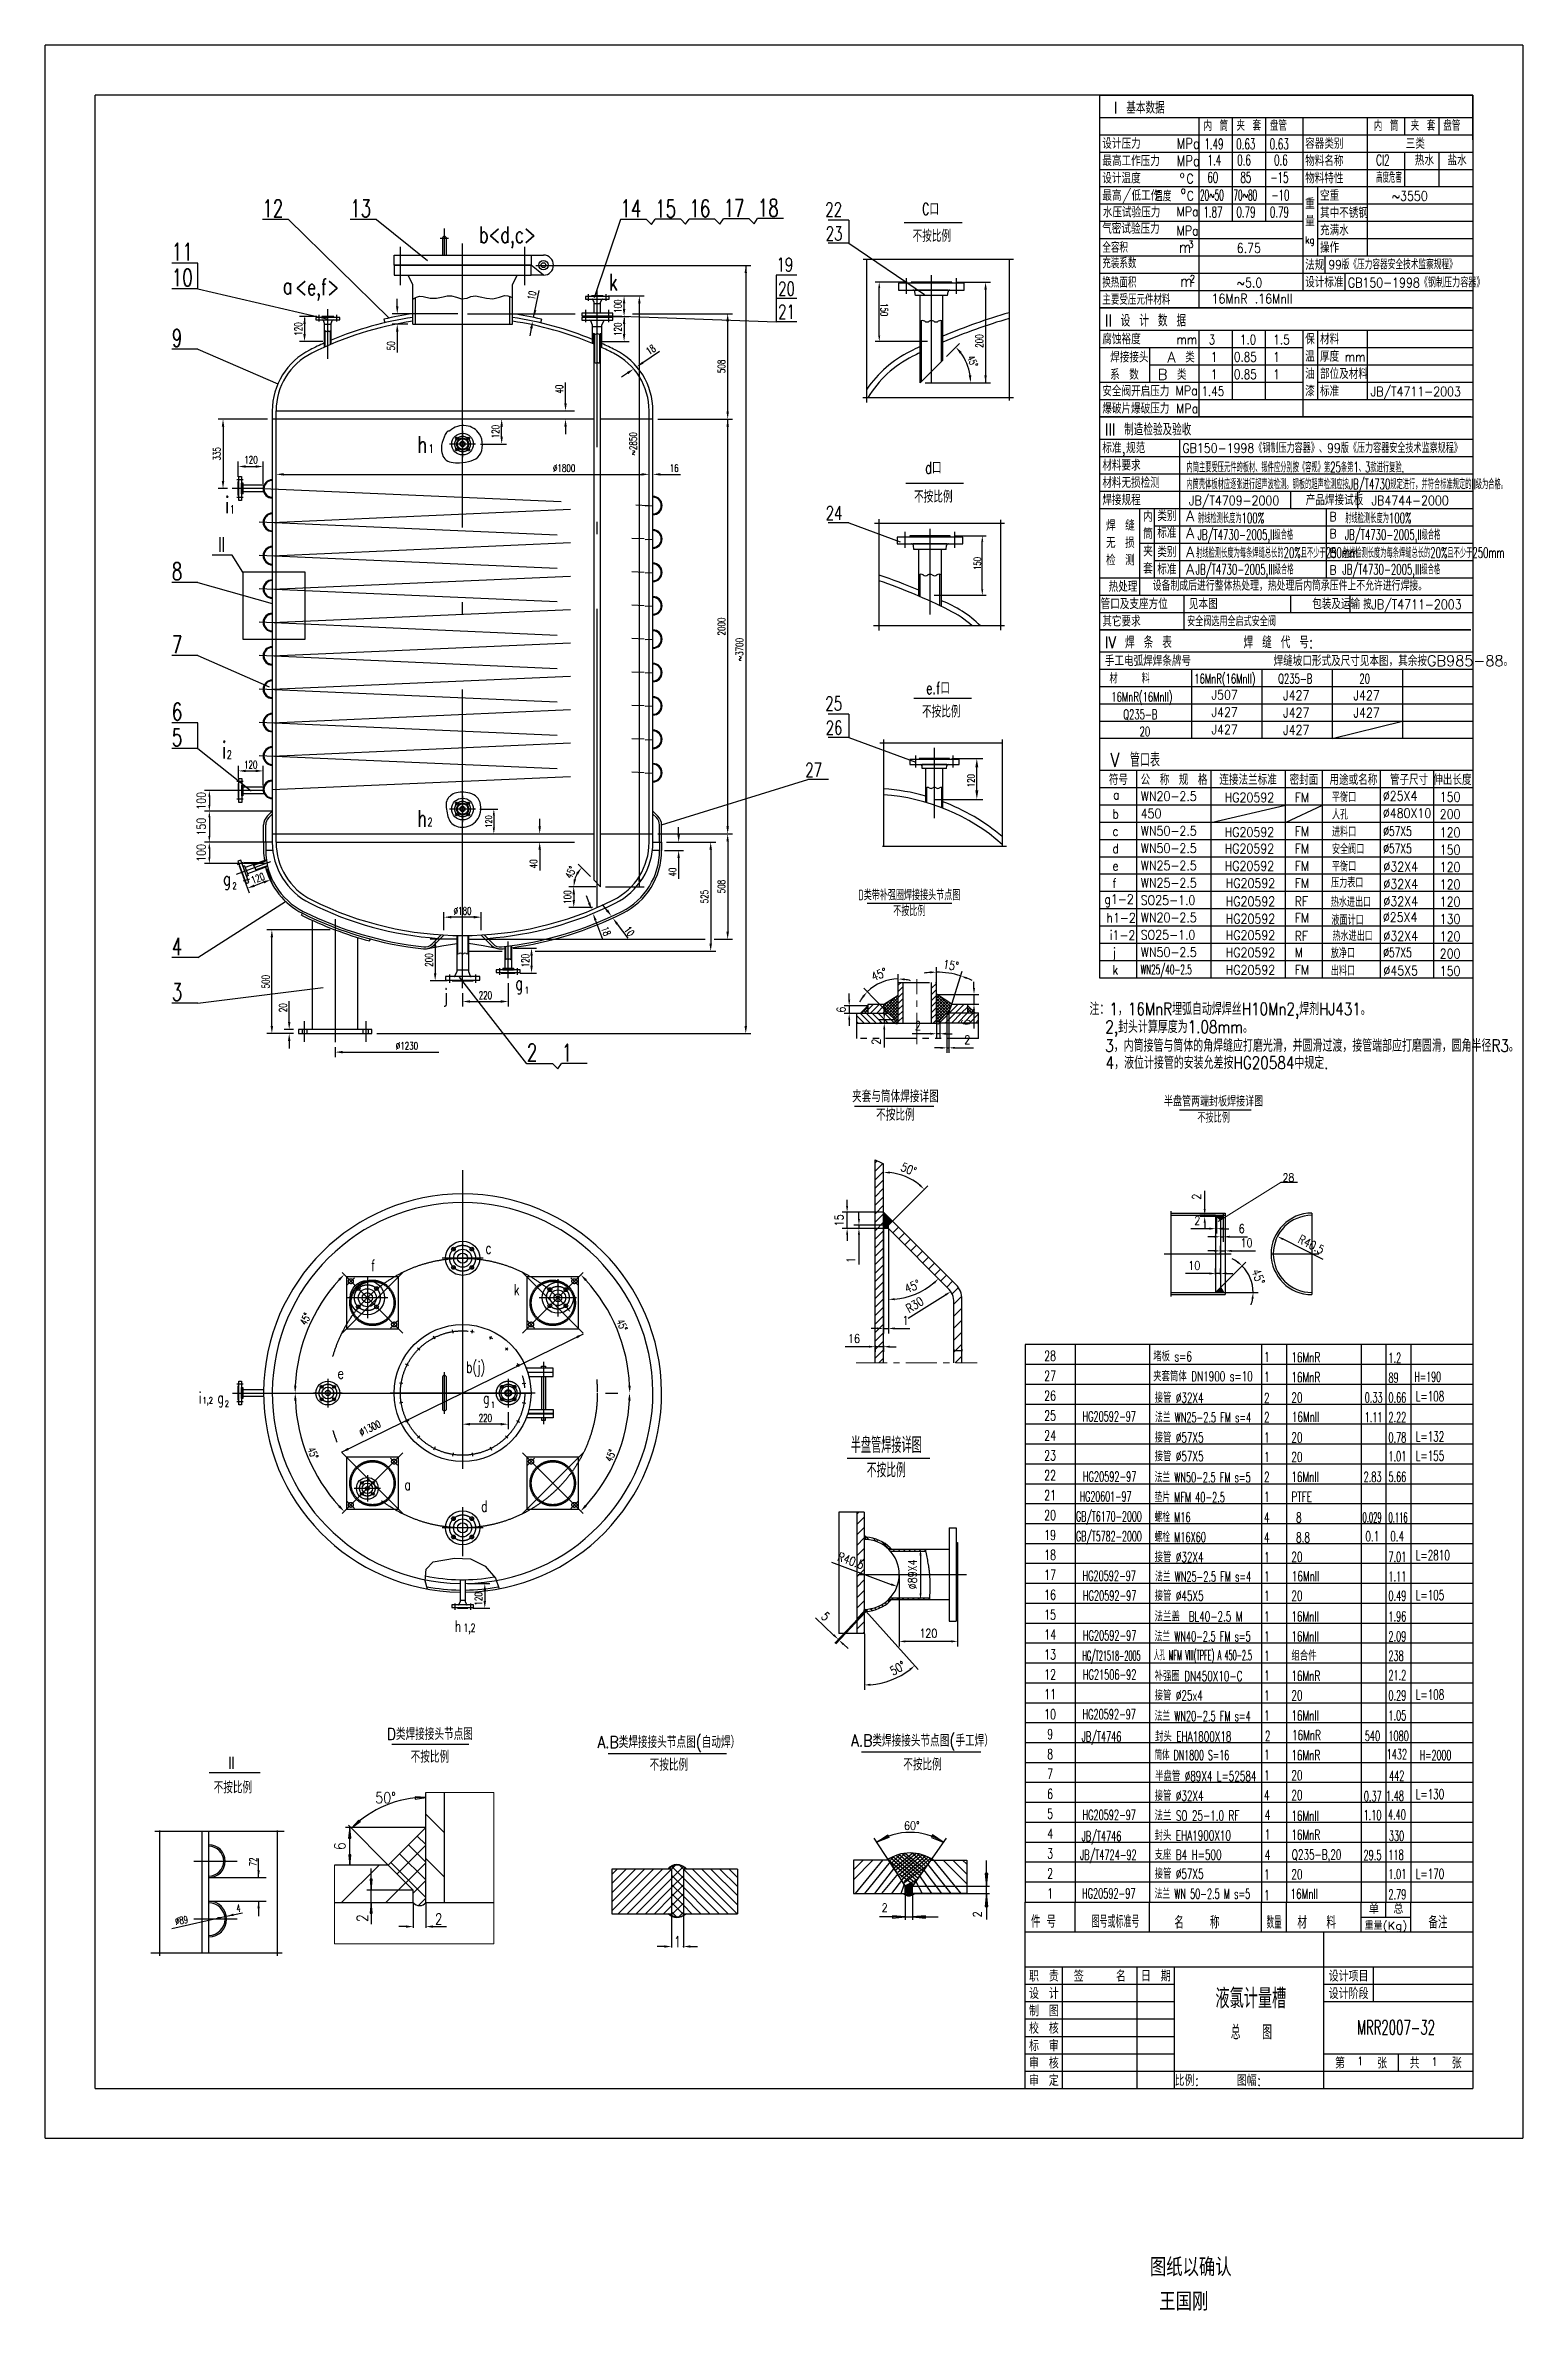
# Model space of a CAD drawing. Header units: millimetres. Extents: x 551 to 7679, y -1071 to 9852.
import ezdxf
from ezdxf.enums import TextEntityAlignment as Align

# ---------------------------------------------------------------- set-up
doc = ezdxf.new("R2010")
doc.units = ezdxf.units.MM
doc.header["$LTSCALE"] = 120
for name, pattern in [('ACAD_ISO02W100', [15, 12, -3]), ('ACAD_ISO04W100', [30, 24, -3, 0, -3]), ('ACAD_ISO05W100', [34, 24, -3, 0.5, -3, 0.5, -3]), ('ACAD_ISO10W100', [18.5, 12, -3, 0.5, -3]), ('ACAD_ISO12W100', [21, 12, -3, 0, -3, 0, -3]), ('CENTER', [2, 1.25, -0.25, 0.25, -0.25]), ('CENTERX2', [101.6, 63.5, -12.7, 12.7, -12.7]), ('DASHDOT-M', [36, 30, -3, 0, -3]), ('DIVIDE-M', [39, 30, -3, 0, -3, 0, -3]), ('PHANTOM', [2.5, 1.25, -0.25, 0.25, -0.25, 0.25, -0.25]), ('PHANTOM2', [31.75, 15.875, -3.175, 3.175, -3.175, 3.175, -3.175])]:
    doc.linetypes.add(name, pattern=pattern)
for name, color, linetype in [('1', 2, 'Continuous'), ('1轮廓实线层', 7, 'Continuous'), ('2', 1, 'Continuous'), ('2细线层', 4, 'Continuous'), ('5剖面线层', 2, 'Continuous'), ('9双点划线层', 6, 'PHANTOM'), ('Layer1', 1, 'Continuous'), ('Layer4', 4, 'CENTERX2'), ('Layer6', 6, 'PHANTOM2'), ('TEXT', 7, 'Continuous'), ('图层1', 1, 'Continuous'), ('图层2', 2, 'ACAD_ISO04W100'), ('图层4', 7, 'ACAD_ISO05W100'), ('图层6', 6, 'ACAD_ISO12W100'), ('图框层', 7, 'Continuous'), ('点划线', 1, 'ACAD_ISO10W100'), ('短点划线', 1, 'DASHDOT-M'), ('粗实线', 4, 'Continuous'), ('细实线', 7, 'Continuous')]:
    doc.layers.add(name, color=color, linetype=linetype)
for name, color, linetype, lineweight in [('LAYER2', 4, 'ACAD_ISO04W100', 13), ('LAYER3', 5, 'ACAD_ISO12W100', 13), ('定33', 1, 'Continuous', 35)]:
    doc.layers.add(name, color=color, linetype=linetype, lineweight=lineweight)
doc.styles.add('HZ', font='romans.shx', dxfattribs={"width": 0.7, "bigfont": 'HLFSD.shx'})
doc.styles.add('HZTXT', font='txt.shx', dxfattribs={"width": 0.75, "bigfont": 'gbcbig.shx'})
doc.styles.get("Standard").update_dxf_attribs({"font": 'isocp.shx', "width": 0.707, "bigfont": 'hztxt.shx'})
doc.styles.add('STYLE2', font='')
doc.styles.add('TH_GBDIM', font='romans.shx', dxfattribs={"width": 0.8, "bigfont": 'gbcbig.shx'})
doc.styles.get('STYLE2').set_extended_font_data('SimSun')
doc.dimstyles.new('ISO-25', dxfattribs={"dimtxt": 2.5, "dimasz": 2.5, "dimexe": 1.25, "dimexo": 0.625, "dimtad": 1, "dimtxsty": 'Standard', "dimcen": 2.5, "dimadec": 0, "dimazin": 0, "dimtfac": 1, "dimtmove": 0, "dimatfit": 3, "dimfxl": 1, "dimarcsym": 0})
doc.dimstyles.new('TH_GBDIM', dxfattribs={"dimscale": 12, "dimtxt": 3.5, "dimasz": 2.5, "dimexe": 2, "dimexo": 0, "dimgap": 1.5, "dimtad": 1, "dimdec": 0, "dimzin": 0, "dimdsep": 46, "dimtxsty": 'TH_GBDIM', "dimcen": 2.5, "dimclrd": 130, "dimclre": 130, "dimclrt": 3, "dimadec": 0, "dimazin": 0, "dimtfac": 0.714286, "dimtdec": 0, "dimtmove": 0, "dimatfit": 3, "dimfxl": 1, "dimtzin": 0, "dimlwd": -1, "dimlwe": -1, "dimarcsym": 0})
pattern_1 = [(45, (3092.573, 8589.86), (-14.59292, 14.59292), [])]
pattern_2 = [(45, (3092.573, 8589.86), (-7.296458, 7.296458), []), (135, (3092.573, 8589.86), (-7.296458, -7.296458), [])]

msp = doc.modelspace()

# ---------------------------------------------------------------- texts
at = {"color": 7, "linetype": 'Continuous', "style": 'HZ', "width": 0.7}
for s, height, p in [('C口', 57.6, (4781.005, 9033.816)), ('b<d,c>', 80, (2644.482, 8898.942)), ('不按比例', 57.6, (4735.775, 8904.181)), ('k', 80, (3272.242, 8670.4)), (' a', 80, (1659.862, 8652.336)), ('<e,f>', 80, (1757.359, 8646.691)), ('h', 80, (2347.571, 7887.065)), ('d口', 57.6, (4796.089, 7786.809)), ('i', 80, (1419.922, 7595.703)), ('不按比例', 57.6, (4743.262, 7646.878)), ('II', 72, (1384.354, 7408.879)), ('e.f口', 57.6, (4800.531, 6723.908)), ('不按比例', 57.6, (4781.529, 6610.572)), ('i', 80, (1405.267, 6413.802)), ('h', 80, (2346.895, 6084.315)), ('g', 64, (1409.296, 5801.967)), ('j', 64, (2474.062, 5238.629)), ('g', 64, (2819.213, 5298.122)), ('c', 54, (2674.54, 4025.244)), ('f', 54, (2124.351, 3941.864)), ('k', 54, (2812.545, 3825.248)), (' b(j)', 54, (2555.295, 3451.421)), ('e', 54, (1961.988, 3421.973)), ('i', 54, (1292.429, 3303.262)), ('1,2', 30, (1310.381, 3303.262)), ('g', 54, (1382.546, 3303.964)), ('2', 30, (1417.68, 3286.756)), ('g', 54, (2664.322, 3302.344)), ('1', 30, (2701.121, 3281.923)), ('a', 54, (2284.174, 2885.322)), ('d', 54, (2654.451, 2780.678)), ('h', 54, (2527.535, 2202.014)), ('1,2', 39, (2568.724, 2202.388)), ('II', 57.6, (1435.547, 1542.1)), ('不按比例', 57.6, (1363.624, 1422.981))]:
    msp.add_text(s, height=height, dxfattribs=at).set_placement(p)
at = {"linetype": 'Continuous', "style": 'HZ', "width": 0.7}
for s, height, p in [('1 ', 40, (2400.809, 7886.896)), ('1 ', 40, (1442.039, 7593.888)), ('2', 40, (1427.384, 6411.987)), ('2', 40, (2395.729, 6086.434)), ('2', 32, (1454.473, 5783.422)), ('1', 32, (2864.39, 5279.577))]:
    msp.add_text(s, height=height, dxfattribs=at).set_placement(p)
at = {"style": 'HZ', "width": 0.7}
for s, p in [('28', (5399.388, 3508.937)), ('27', (5399.388, 3412.937)), ('26', (5399.388, 3316.937)), ('25', (5399.388, 3220.937)), ('24', (5399.388, 3124.937)), ('23', (5399.388, 3028.937)), ('22', (5399.388, 2932.937)), ('21', (5399.388, 2836.937)), ('20', (5399.388, 2740.937)), ('19', (5399.388, 2644.937)), ('18', (5399.388, 2548.937)), ('17', (5399.388, 2452.937)), ('16', (5399.388, 2356.937)), ('15', (5399.388, 2260.937)), ('14', (5399.388, 2164.937)), ('13', (5399.388, 2068.937)), ('12', (5399.388, 1972.937)), ('11', (5399.388, 1876.937)), ('10', (5399.388, 1780.937)), ('9', (5399.388, 1684.937)), ('8', (5399.388, 1588.937)), ('7', (5399.388, 1492.937)), ('6', (5399.388, 1396.937)), ('5', (5399.388, 1300.937)), ('4', (5399.388, 1204.937)), ('3', (5399.388, 1108.937)), ('2', (5399.388, 1012.937)), ('1', (5399.388, 916.937))]:
    msp.add_text(s, height=48, dxfattribs=at).set_placement(p, align=Align.CENTER)
at = {"style": 'HZ'}
for s, width, p in [('堵板 s=6', 0.65, (5896.509, 3506.151)), ('1', 0.65, (6431.388, 3503.264)), ('16MnR', 0.65, (6563.388, 3501.717)), ('1.2', 0.6, (7031.388, 3499.701)), ('夹套筒体 DN1900 s=10', 0.65, (5896.509, 3410.151)), ('1', 0.65, (6431.388, 3407.264)), ('16MnR', 0.65, (6563.388, 3405.717)), ('89', 0.6, (7031.388, 3403.701)), (' H=190', 0.58, (7137.534, 3407.708)), ('接管 %%c32X4 ', 0.65, (5903.388, 3306.73)), ('2', 0.65, (6431.388, 3305.598)), ('20', 0.65, (6563.388, 3307.701)), ('0.33', 0.6, (6916.789, 3307.701)), ('0.66', 0.6, (7031.388, 3307.701)), ('L=108', 0.65, (7163.388, 3313.867)), ('HG20592-97', 0.6, (5555.388, 3216.775)), ('接管 %%C57X5 ', 0.65, (5903.388, 3115.153)), ('法兰 WN25-2.5 FM s=4', 0.6, (5905.471, 3212.308)), ('2', 0.65, (6431.388, 3213.443)), ('16MnII', 0.65, (6565.471, 3214.389)), ('1.11', 0.6, (6916.789, 3213.443)), ('2.22', 0.6, (7031.388, 3213.443)), ('L=132', 0.65, (7163.388, 3120.148)), ('接管 %%C57X5', 0.65, (5903.388, 3024.541)), ('1', 0.65, (6431.388, 3115.153)), ('1', 0.65, (6431.388, 3021.161)), ('20', 0.65, (6563.388, 3115.153)), ('20', 0.65, (6563.388, 3021.161)), ('0.78', 0.6, (7031.388, 3115.153)), ('1.01', 0.6, (7031.388, 3024.541)), ('L=155', 0.65, (7163.388, 3027.427)), ('HG20592-97', 0.6, (5557.572, 2926.791)), ('法兰 WN50-2.5 FM s=5', 0.6, (5903.388, 2923.153)), ('2', 0.65, (6431.388, 2925.481)), ('16MnII', 0.65, (6563.388, 2925.481)), ('2.83', 0.6, (6911.846, 2925.481)), ('5.66', 0.6, (7031.388, 2925.481)), ('HG20601-97', 0.58, (5542.254, 2830.791)), ('垫片 MFM 40-2.5', 0.6, (5903.388, 2827.153)), ('1', 0.65, (6431.388, 2829.161)), ('PTFE', 0.65, (6563.388, 2829.481)), ('GB/T6170-2000', 0.58, (5524.232, 2734.791)), ('螺栓 M16', 0.6, (5903.388, 2731.153)), ('4', 0.65, (6431.388, 2729.598)), ('8', 0.65, (6585.954, 2729.598)), ('0.029', 0.5, (6906.32, 2729.598)), ('0.116', 0.5, (7031.639, 2729.598)), ('GB/T5782-2000', 0.58, (5524.232, 2638.791)), ('螺栓 M16X60', 0.6, (5903.388, 2635.153)), ('4', 0.65, (6431.388, 2633.598)), ('8.8', 0.65, (6585.954, 2633.598)), ('0.1', 0.65, (6920.291, 2638.727)), ('0.4', 0.65, (7040.291, 2638.727)), ('接管 %%c32X4 ', 0.65, (5903.388, 2538.73)), ('1', 0.65, (6431.388, 2537.598)), ('20', 0.65, (6563.388, 2539.701)), ('7.01', 0.6, (7031.388, 2539.701)), ('L=2810', 0.65, (7163.388, 2547.427)), ('HG20592-97', 0.6, (5555.388, 2448.775)), ('接管 %%C45X5 ', 0.65, (5903.388, 2351.808)), ('法兰 WN25-2.5 FM s=4', 0.6, (5905.471, 2444.308)), ('1', 0.65, (6431.388, 2445.443)), ('16MnII', 0.65, (6565.471, 2446.389)), ('1.11', 0.6, (7031.388, 2445.443)), ('L=105', 0.65, (7163.388, 2355.427)), ('HG20592-97', 0.6, (5557.572, 2352.82)), ('法兰盖  BL40-2.5 M', 0.65, (5903.388, 2252.093)), ('1', 0.65, (6431.388, 2351.808)), ('1', 0.65, (6431.388, 2252.093)), ('20', 0.65, (6563.388, 2351.808)), ('16MnII', 0.65, (6563.388, 2252.093)), ('0.49', 0.6, (7031.388, 2351.808)), ('1.96', 0.6, (7031.388, 2252.093)), ('HG20592-97', 0.6, (5557.572, 2160.82)), ('法兰 WN40-2.5 FM s=5', 0.6, (5903.388, 2156.093)), ('1', 0.65, (6431.388, 2156.093)), ('16MnII', 0.65, (6563.388, 2156.093)), ('2.09', 0.6, (7031.388, 2156.093)), ('HG/T21518-2005', 0.45, (5555.388, 2063.232)), ('人孔 MFM VIII(TPFE) A 450-2.5', 0.45, (5899.079, 2065.11)), ('1', 0.65, (6431.388, 2062.937)), ('组合件', 0.65, (6563.388, 2062.937)), ('238', 0.6, (7031.388, 2062.937)), ('HG21506-92', 0.6, (5557.572, 1971.935)), ('补强圈 DN450X10-C', 0.65, (5903.388, 1964.958)), ('1', 0.65, (6431.388, 1967.264)), ('16MnR', 0.65, (6563.388, 1965.717)), ('21.2', 0.6, (7031.388, 1969.498)), ('接管 %%C25x4 ', 0.65, (5903.388, 1871.38)), ('1', 0.65, (6431.388, 1871.38)), ('20', 0.65, (6563.388, 1871.38)), ('0.29', 0.6, (7031.388, 1871.38)), ('L=108', 0.65, (7163.388, 1875.427)), ('HG20592-97', 0.6, (5555.388, 1780.825)), ('法兰 WN20-2.5 FM s=4', 0.6, (5903.388, 1772.171)), ('1', 0.65, (6431.388, 1774.937)), ('16MnII', 0.65, (6563.388, 1774.211)), ('1.05', 0.6, (7031.388, 1774.937)), ('JB/T4746', 0.6, (5552.01, 1673.118)), ('封头 EHA1800X18', 0.65, (5905.471, 1673.282)), ('2', 0.65, (6435.554, 1676.495)), ('16MnR', 0.65, (6566.602, 1680.222)), ('540', 0.6, (6917.376, 1676.059)), ('1080', 0.6, (7031.388, 1676.059)), ('筒体 DN1800 S=16 ', 0.58, (5903.388, 1583.708)), ('半盘管 %%C89X4 L=52584', 0.65, (5905.572, 1482.788)), ('1', 0.65, (6431.388, 1585.79)), ('1', 0.65, (6431.388, 1486.211)), ('20', 0.65, (6563.388, 1486.211)), ('16MnR', 0.65, (6563.388, 1583.271)), ('1432', 0.6, (7022.633, 1587.613)), ('442', 0.6, (7034.38, 1484.438)), (' H=2000', 0.58, (7163.388, 1583.708)), ('接管 %%C32X4 ', 0.65, (5903.388, 1387.544)), ('4', 0.65, (6431.388, 1390.937)), ('20', 0.65, (6563.388, 1390.937)), ('0.37', 0.6, (6912.979, 1385.218)), (' 1.48', 0.6, (7000.364, 1387.629)), ('L=130', 0.65, (7163.388, 1395.427)), ('HG20592-97', 0.6, (5555.388, 1295.587)), ('法兰 SO 25-1.0 RF', 0.65, (5903.388, 1292.212)), ('4', 0.65, (6434.765, 1295.587)), ('16MnII', 0.65, (6563.388, 1291.265)), ('1.10', 0.6, (6911.388, 1294.715)), ('4.40', 0.6, (7029.304, 1296.797)), ('JB/T4746', 0.6, (5552.01, 1193.118)), ('封头 EHA1900X10', 0.65, (5903.388, 1196.494)), ('1', 0.65, (6434.765, 1200.376)), ('16MnR', 0.65, (6563.388, 1199.587)), ('330', 0.6, (7033.471, 1194.415)), ('JB/T4724-92', 0.6, (5544.178, 1103.425)), ('支座 B4 H=500', 0.65, (5903.388, 1103.425)), ('4', 0.65, (6434.765, 1103.425)), ('Q235-B,20', 0.65, (6565.447, 1103.998)), ('29.5', 0.6, (6911.388, 1101.628)), ('118', 0.6, (7031.388, 1102.937)), ('接管 %%C57X5 ', 0.65, (5903.388, 1011.427)), ('1', 0.65, (6431.388, 1008.446)), ('20', 0.65, (6563.388, 1008.797)), ('1.01', 0.6, (7031.388, 1010.44)), ('L=170', 0.65, (7163.388, 1011.427)), ('HG20592-97', 0.6, (5553.304, 916.962)), ('法兰 WN 50-2.5 M s=5', 0.6, (5903.388, 914.879)), ('1', 0.65, (6431.388, 908.632)), ('16MnII', 0.65, (6559.22, 914.879)), ('2.79', 0.6, (7031.388, 912.446))]:
    msp.add_text(s, height=48, dxfattribs=dict(at, width=width)).set_placement(p)
at = {"attachment_point": 5, "style": 'HZ'}
for s, insert, char_height, rotation in [('\\A1;10', (2899.242, 8646.081), 36, 77.9933241), ('\\A1;100', (3313.93, 8594.117), 36, 90), ('\\A1;150', (4598.745, 8576.878), 34.944, 270), ('120', (1772.27, 8483.923), 36, 90), ('\\A1;50', (2219.494, 8403.097), 36, 90), ('120', (3313.93, 8482.923), 36, 90), ('\\A1;200', (5057.973, 8426.036), 36, 90), ('\\A1;18', (3472.67, 8384.568), 36, 34.3743604), ('\\A1;508', (3813.669, 8303.497), 36, 90), ('\\A1;45°', (5025.338, 8328.311), 36, 292.2751249), ('\\A1;40', (3031.284, 8193.897), 36, 90), ('\\A1;120', (2723.272, 7989.447), 36, 90), ('~2850', (3387.489, 7930.467), 36, 90), ('\\A1;335', (1378.925, 7882.18), 36, 90), ('\\A1;150', (5048.233, 7353.238), 34.944, 90), ('2000', (3813.669, 7049.497), 36, 90), ('~3700', (3901.038, 6938.201), 36, 90), ('120', (5017.478, 6306.406), 34.944, 90), ('\\A1;40', (2906.77, 5905.097), 36, 90), ('\\A1;120', (1576.775, 5835.814), 36, 20), ('\\A1;45°', (3086.637, 5863.893), 36, 64.4189872), ('\\A1;40', (3577.216, 5865.097), 36, 90), ('\\A1;508', (3813.669, 5795.497), 36, 90), ('\\A1;100', (3070.969, 5744.876), 36, 90), ('\\A1;525', (3731.785, 5746.997), 36, 90), ('\\A1;18', (3257.307, 5580.457), 36, 290.1931689), ('\\A1;10', (3369.119, 5579.566), 36, 306.6982113), ('\\A1;200', (2402.512, 5441.497), 36, 90), ('\\A1;120', (2867.466, 5438.556), 36, 90), ('\\A1;500', (1614.645, 5336.905), 36, 90), ('\\A1;20', (1698.254, 5211.305), 36, 90), ('\\A1;45°', (1806.89, 3710.929), 36, 64.7537177), ('\\A1;45°', (3334.552, 3680.595), 36, 293.0205784), ('\\A1;45°', (1843.08, 3063.954), 36, 291.8620676), ('\\A1;45°', (3279.177, 3052.092), 36, 67.1219153), ('\\A1;120', (2641.917, 2361.318), 36, 90)]:
    msp.add_mtext(s, dxfattribs=dict(at, insert=insert, char_height=char_height, rotation=rotation))
at = {"char_height": 36, "attachment_point": 5, "style": 'HZ'}
for s, insert in [('120', (1543.748, 7853.593)), ('\\A1;∅1800', (3054.589, 7813.171)), ('16', (3585.408, 7813.171)), ('\\A1;120', (1542.627, 6383.285)), ('\\A1;∅180', (2564.808, 5678.141)), ('\\A1;220', (2674.808, 5271.437)), ('\\A1;∅1230', (2296.325, 5027.259)), ('\\A1;220', (2674.808, 3233.261))]:
    msp.add_mtext(s, dxfattribs=dict(at, insert=insert))
at = {"color": 7, "linetype": 'Continuous', "char_height": 34.56, "attachment_point": 5, "style": 'HZ'}
for s, insert, rotation in [('72', (1554.008, 1092.781), 89.2383549), ('\\A1;4', (1482.827, 869.213), 9.2383549), ('\\A1;∅89', (1208.656, 810.939), 9.2383549)]:
    msp.add_mtext(s, dxfattribs=dict(at, insert=insert, rotation=rotation))
at = {"layer": '1', "style": 'HZTXT'}
for s, height, width, p in [(' I 基本数据', 57.2851, 0.85, (5663.207, 9522.492)), ('MPa', 51.3705, 0.8, (6009.305, 9353.024)), ('内 筒', 51.3705, 0.8, (6139.39, 9438.144)), ('1.49', 51.3706, 0.6, (6143.656, 9350.697)), ('夹 套', 51.3705, 0.8, (6298.283, 9440.097)), ('0.63', 51.3705, 0.6, (6297.159, 9350.697)), ('盘管', 51.3706, 0.8, (6459.614, 9440.097)), ('0.63', 51.3705, 0.6, (6458.49, 9350.697)), ('内 筒', 51.3705, 0.8, (6960.855, 9438.144)), ('夹 套', 51.3705, 0.8, (7138.903, 9440.097)), ('盘管', 51.3706, 0.8, (7296.525, 9440.097)), ('MPa', 51.3705, 0.8, (6009.305, 9269.483)), ('1.4', 51.3705, 0.6, (6158.915, 9273.016)), ('0.6', 51.3705, 0.6, (6301.931, 9273.016)), ('0.6', 51.3705, 0.6, (6479.664, 9273.016)), ('Cl2', 51.3706, 0.6, (6972.415, 9273.016)), ('o', 35.135, 0.85, (6024.296, 9212.59)), ('C', 45.828, 0.85, (6057.043, 9185.942)), ('60', 51.3705, 0.6, (6157.73, 9189.475)), ('85', 51.3705, 0.6, (6317.147, 9189.475)), ('-15', 51.3705, 0.6, (6462.241, 9189.475)), ('高度危害', 51.3706, 0.6, (6972.415, 9189.475)), ('温度', 51.3705, 0.8, (5901.891, 9099.957)), ('MPa', 45.8281, 0.85, (6009.305, 9027.393)), ('o', 35.135, 0.85, (6029.541, 9136.498)), ('C', 45.828, 0.85, (6058.538, 9103.457)), ('20~50', 51.3705, 0.5, (6122.42, 9104.236)), ('1.87', 51.3705, 0.6, (6138.76, 9022.393)), ('70~80', 51.3705, 0.5, (6283.746, 9104.236)), ('0.79', 51.3705, 0.6, (6298.178, 9022.393)), ('0.79', 51.3705, 0.6, (6459.509, 9022.393)), ('-10', 51.3705, 0.6, (6466.88, 9104.236)), ('~3550', 45.8281, 0.85, (7047.598, 9102.401)), ('MPa', 45.8281, 0.85, (6009.305, 8935.32)), ('全容积', 51.3705, 0.8, (5651.273, 8851.779)), ('m', 54.994, 0.85, (6020.503, 8850.87)), ('3', 35.135, 0.85, (6065.674, 8874.748)), ('6.75', 45.8281, 0.85, (6299.524, 8851.514)), ('kg', 34.3711, 0.85, (6629.894, 8895.936)), ('换热面积', 51.3705, 0.8, (5651.273, 8683.641)), ('充装系数', 51.3705, 0.8, (5651.273, 8776.344)), ('2', 35.135, 0.85, (6073.177, 8708.972)), ('99版《压力容器安全技术监察规程》', 43.53669, 0.85, (6742.635, 8772.499)), ('主要受压元件材料', 51.3705, 0.8, (5651.273, 8601.156)), ('m', 54.994, 0.85, (6026.13, 8687.306)), ('16MnR .16MnII', 45.8281, 0.85, (6178.25, 8607.602)), ('~5.0', 45.8281, 0.85, (6299.524, 8684.433)), ('GB150-1998《钢制压力容器》', 45.8281, 0.85, (6835.861, 8684.697)), ('II 设 计 数 据', 57.2851, 0.85, (5663.207, 8496.134)), ('mm', 45.8281, 0.85, (6009.305, 8410.206)), ('3', 45.828, 0.8, (6164.541, 8409.942)), ('1.0', 45.8281, 0.8, (6315.121, 8409.942)), ('1.5', 45.8281, 0.8, (6476.452, 8409.942)), ('1', 45.828, 0.8, (6175.24, 8326.401)), ('0.85', 45.8281, 0.8, (6286.272, 8326.401)), ('1', 45.828, 0.8, (6476.452, 8326.401)), ('mm', 45.8281, 0.85, (6820.844, 8326.665)), ('MPa', 45.8281, 0.85, (6004.616, 8164.267)), ('1.45', 45.8281, 0.8, (6129.652, 8161.241)), ('1', 45.828, 0.8, (6175.24, 8242.86)), ('0.85', 45.8281, 0.8, (6286.272, 8242.86)), ('1', 45.828, 0.8, (6476.452, 8242.86)), ('JB/T4711-2003', 45.8281, 0.85, (6945.69, 8159.583)), ('MPa', 45.8281, 0.85, (6006.96, 8077.63)), ('III 制造检验及验收', 57.28512, 0.85, (5663.207, 7971.02)), ('GB150-1998《钢制压力容器》、99版《压力容器安全技术监察规程》', 45.8281, 0.85, (6037.24, 7886.672)), ('内筒壳体板材应逐张进行超声波检测。钢板的超声检测应按JB/T4730规定进行，并符合标准规定的II级为合格。', 50.229, 0.6, (6056.748, 7711.66)), ('内筒主要受压元件的板材、锻件应分别按《容规》第25条第1、3款进行复验.', 50.229, 0.6, (6057.396, 7793.023)), ('JB/T4709-2000', 45.8281, 0.85, (6068.977, 7634.47)), ('JB4744-2000', 45.8281, 0.85, (6950.114, 7634.47)), ('射线检测长度为100%', 50.229, 0.6, (6112.533, 7547.53)), ('B', 43.919, 0.85, (6747.698, 7557.544)), ('射线检测长度为100%', 50.229, 0.6, (6822.902, 7547.53)), ('射线检测长度为每条焊缝总长的20%且不少于250mm', 50.22896, 0.6, (6103.806, 7380.448)), ('JB/T4730-2005,II级合格', 50.229, 0.6, (6110.818, 7467.388)), ('B', 43.919, 0.85, (6747.698, 7475.661)), ('B', 43.919, 0.85, (6747.698, 7383.847)), ('射线检测长度为每条焊缝总长的20%且不少于250mm', 50.22896, 0.6, (6811.357, 7380.448)), ('JB/T4730-2005,II级合格', 50.229, 0.6, (6821.186, 7467.388)), ('JB/T4730-2005,III级合格', 50.229, 0.6, (6102.091, 7300.307)), ('B', 43.919, 0.85, (6747.698, 7300.307)), ('JB/T4730-2005,III级合格', 50.229, 0.6, (6809.641, 7300.307)), ('设备制成后进行整体热处理，热处理后内筒承压件上不允许进行焊接。', 50.22896, 0.85, (5894.427, 7222.226)), ('安全阀选用全启式安全阀', 45.8281, 0.85, (6060.227, 7051.264)), ('按JB/T4711-2003', 45.8281, 0.85, (6909.898, 7133.225)), ('IV 焊 条 表       焊 缝 代 号:', 57.28512, 0.85, (5663.207, 6944.662)), (' 材   料', 45.8281, 0.85, (5651.273, 6775.193)), ('16MnR(16MnII)', 45.8281, 0.65, (6095.036, 6775.124)), ('Q235-B', 45.8281, 0.65, (6499.626, 6775.193)), ('20', 45.8281, 0.65, (6891.523, 6775.193)), ('16MnR(16MnII)', 45.8281, 0.65, (5694.706, 6687.722)), ('J507', 45.8281, 0.85, (6178.036, 6697.445)), ('J427', 45.8281, 0.85, (6523.346, 6694.648)), ('J427', 45.8281, 0.85, (6863.009, 6694.648)), ('Q235-B', 45.8281, 0.65, (5752.099, 6602.979)), ('20', 45.8281, 0.65, (5831.038, 6520.641)), ('J427', 45.8281, 0.85, (6178.036, 6613.904)), ('J427', 45.8281, 0.85, (6178.036, 6530.363)), ('J427', 45.8281, 0.85, (6523.346, 6611.108)), ('J427', 45.8281, 0.85, (6523.346, 6527.567)), ('J427', 45.8281, 0.85, (6863.009, 6611.108)), (' V 管口表', 66.8326, 0.85, (5639.339, 6373.212)), ('a', 45.828, 0.85, (5703.074, 6215.982)), ('WN20-2.5', 45.8281, 0.85, (5836.256, 6208.34)), ('HG20592', 45.8281, 0.85, (6241.387, 6202.4)), ('FM', 45.8281, 0.85, (6579.219, 6202.4)), ('平衡口', 45.8281, 0.85, (6759.07, 6202.982)), ('%%c25X4', 45.8281, 0.85, (7004.541, 6209.811)), ('b', 45.828, 0.85, (5699.814, 6123.179)), ('450', 45.8281, 0.85, (5836.256, 6124.799)), ('人孔', 45.8281, 0.85, (6759.07, 6119.441)), ('%%c480X10', 45.8281, 0.85, (7004.541, 6126.27)), ('c', 45.828, 0.85, (5699.814, 6039.638)), ('WN50-2.5', 45.8281, 0.85, (5836.256, 6041.258)), ('HG20592', 45.8281, 0.85, (6241.387, 6035.319)), ('FM', 45.8281, 0.85, (6579.219, 6039.317)), ('进料口', 45.8281, 0.85, (6759.07, 6035.901)), ('%%c57X5', 45.8281, 0.7, (7006.888, 6039.638)), ('d', 45.828, 0.85, (5699.814, 5956.097)), ('e', 45.828, 0.85, (5699.814, 5872.557)), ('WN50-2.5', 45.8281, 0.85, (5836.256, 5957.717)), ('WN25-2.5', 45.8281, 0.85, (5836.256, 5874.177)), ('HG20592', 45.8281, 0.85, (6241.387, 5955.776)), ('HG20592', 45.8281, 0.85, (6241.387, 5872.235)), ('FM', 45.8281, 0.85, (6579.219, 5955.776)), ('FM', 45.8281, 0.85, (6579.219, 5872.235)), ('平衡口', 45.8281, 0.85, (6759.07, 5868.818)), ('安全阀口', 45.8281, 0.85, (6759.07, 5952.36)), ('%%c57X5', 45.8281, 0.7, (7006.888, 5956.097)), ('%%c32X4', 45.8281, 0.85, (7007.421, 5868.722)), ('f', 45.828, 0.85, (5699.814, 5789.016)), ('WN25-2.5', 45.8281, 0.85, (5836.256, 5790.636)), ('HG20592', 45.8281, 0.85, (6246.349, 5789.015)), ('FM', 45.8281, 0.85, (6579.219, 5789.016)), ('压力表口', 45.8281, 0.85, (6755.067, 5790.695)), ('%%c32X4', 45.8281, 0.85, (7007.421, 5785.181)), ('g1-2', 45.8281, 0.85, (5660.832, 5711.921)), ('SO25-1.0', 45.8281, 0.85, (5836.256, 5707.095)), ('HG20592', 45.8281, 0.85, (6246.349, 5701.154)), ('RF', 45.8281, 0.85, (6579.219, 5701.156)), ('热水进出口', 45.8281, 0.85, (6753.368, 5697.717)), ('%%c32X4', 45.8281, 0.85, (7007.421, 5701.639)), ('h1-2', 45.8281, 0.85, (5670.846, 5621.933)), ('i1-2', 45.8281, 0.85, (5686.89, 5538.392)), ('WN20-2.5', 45.8281, 0.85, (5836.256, 5623.554)), ('SO25-1.0', 45.8281, 0.85, (5836.256, 5540.013)), ('HG20592', 45.8281, 0.85, (6246.349, 5617.614)), ('HG20592', 45.8281, 0.85, (6246.349, 5538.071)), ('FM', 45.8281, 0.85, (6579.219, 5621.613)), ('RF', 45.8281, 0.85, (6579.219, 5534.073)), ('液面计口', 45.8281, 0.85, (6756.553, 5611.012)), ('热水进出口', 45.8281, 0.85, (6761.45, 5533.933)), ('%%c25X4', 45.8281, 0.85, (7004.541, 5625.025)), ('%%c32X4', 45.8281, 0.85, (7007.421, 5534.557)), ('j', 45.828, 0.85, (5699.814, 5454.851)), ('WN50-2.5', 45.8281, 0.85, (5836.256, 5456.472)), ('HG20592', 45.8281, 0.85, (6246.349, 5454.53)), ('M', 45.828, 0.85, (6579.219, 5454.531)), ('放净口', 45.8281, 0.85, (6753.61, 5451.499)), ('%%c57X5', 45.8281, 0.7, (7006.888, 5454.851)), ('k', 45.828, 0.85, (5699.814, 5371.31)), ('WN25/40-2.5', 45.82812, 0.56, (5836.256, 5372.93)), ('HG20592', 45.8281, 0.85, (6246.349, 5370.989)), ('FM', 45.8281, 0.85, (6579.219, 5370.99)), ('出料口', 45.8281, 0.85, (6753.61, 5365.59)), ('%%c45X5', 45.8281, 0.85, (7007.421, 5367.475))]:
    msp.add_text(s, height=height, dxfattribs=dict(at, width=width)).set_placement(p)
for s, height, p in [('设计压力', 51.3705, (5651.273, 9353.024)), ('容器类别', 51.3705, (6629.894, 9353.024)), ('三类', 51.3706, (7114.817, 9353.024)), ('最高工作压力', 51.3705, (5651.273, 9269.483)), ('物料名称', 51.3705, (6629.894, 9269.483)), ('热水 ', 51.3705, (7158.953, 9273.016)), ('盐水', 51.3705, (7316.575, 9273.016)), ('设计温度', 51.3705, (5651.273, 9185.942)), ('物料特性', 51.3705, (6629.894, 9185.942)), ('最高/低工作', 51.3705, (5651.273, 9102.401)), ('水压试验压力', 51.3705, (5653.618, 9021.956)), ('重', 51.371, (6629.894, 9063.018)), ('其中不锈钢', 51.3705, (6701.5, 9018.86)), ('空重', 51.3705, (6701.5, 9102.401)), ('气密试验压力', 51.3705, (5650.403, 8943.098)), ('量', 51.371, (6629.894, 8979.477)), ('充满水', 51.3705, (6701.5, 8935.32)), ('操作', 51.3705, (6701.5, 8851.779)), ('法规', 51.3705, (6629.894, 8768.238)), ('设计标准', 51.3705, (6629.894, 8684.697)), ('腐蚀裕度', 51.3705, (5651.273, 8410.206)), ('保', 51.371, (6629.894, 8410.206)), ('材料', 51.3705, (6701.5, 8410.206)), (' 焊接接头  A 类', 51.3706, (5643.396, 8322.732)), ('温', 51.371, (6629.894, 8326.665)), ('厚度', 51.3705, (6701.5, 8326.665)), ('安全阀开启压力', 51.3705, (5651.273, 8159.583)), (' 系 数  B 类', 51.3705, (5643.396, 8239.191)), ('漆', 51.371, (6629.894, 8159.583)), ('油', 51.371, (6629.894, 8243.124)), ('标准', 51.3705, (6701.5, 8159.583)), ('部位及材料', 51.3705, (6701.5, 8243.124)), ('爆破片爆破压力', 51.3705, (5651.273, 8076.043)), ('标准,规范', 51.3705, (5651.273, 7885.092)), ('材料要求', 51.3705, (5651.273, 7801.551)), ('材料无损检测', 51.3705, (5651.273, 7718.011)), ('焊接规程                产品焊接试板', 51.37052, (5651.273, 7634.47)), ('焊 缝', 51.3705, (5669.175, 7511.546)), ('内', 51.371, (5848.29, 7554.444)), (' 类别 A                  ', 51.37052, (5870.767, 7557.544)), ('无 损', 51.3705, (5669.175, 7428.005)), ('筒', 51.371, (5848.29, 7470.903)), ('夹', 51.371, (5848.29, 7387.362)), (' 标准 A                  ', 51.37052, (5870.767, 7475.661)), (' 类别 A          ', 51.37052, (5870.767, 7383.847)), ('检 测', 51.3705, (5669.175, 7344.464)), ('套', 51.371, (5848.29, 7303.822)), (' 标准 A       ', 51.37052, (5870.767, 7300.307)), ('热处理 ', 51.3705, (5681.705, 7216.766)), ('管口及支座方位              包装及运输', 51.37052, (5643.18, 7133.225)), ('其它要求', 51.3705, (5651.273, 7049.684)), ('见本图', 51.3705, (6068.977, 7133.225)), ('手工电弧焊焊条牌号        焊缝坡口形式及尺寸见本图，其余按GB985-88。', 51.37052, (5663.207, 6858.734))]:
    msp.add_text(s, height=height, dxfattribs=at).set_placement(p)
for s, height, p in [('符号', 51.3705, (5728.847, 6314.129)), ('公 称 规 格', 51.3705, (5997.371, 6314.129)), ('连接法兰标准', 51.3705, (6354.55, 6314.129)), ('密封面', 51.3705, (6623.927, 6314.129)), ('用途或名称', 51.3705, (6862.615, 6314.129)), ('管子尺寸', 51.3705, (7131.139, 6314.129)), ('伸出长度', 51.3705, (7339.991, 6314.129)), ('职 责', 53.3553, (5369.389, 545.232)), ('签   名', 53.3553, (5639.394, 545.232)), ('日 期', 53.3553, (5909.398, 545.232)), ('设计项目', 53.3553, (6839.414, 545.232)), ('设 计', 53.3553, (5369.389, 461.35)), ('液氯计量槽', 94.854, (6367.531, 439.53)), ('设计阶段', 53.3553, (6839.414, 461.35)), ('制 图', 53.3553, (5369.389, 377.468)), ('标 审', 53.3553, (5369.389, 209.705)), ('校 核', 53.3553, (5369.389, 293.587)), ('审 核', 53.3553, (5369.389, 125.823)), ('第   张', 53.3553, (6899.415, 125.823)), ('共   张', 53.3553, (7259.421, 125.823)), ('审 定', 53.3553, (5369.389, 41.941)), ('比例:', 53.3553, (6059.401, 41.941)), ('图幅:', 53.3553, (6359.406, 41.941))]:
    msp.add_text(s, height=height, dxfattribs=at).set_placement(p, align=Align.MIDDLE)
at = {"layer": '1'}
for s, height, style, width, p in [('150', 45.8281, 'HZTXT', 0.85, (7329.052, 6227.899)), ('200', 45.8281, 'HZTXT', 0.85, (7329.052, 6144.358)), ('120', 45.8281, 'HZTXT', 0.85, (7329.052, 6056.803)), ('150', 45.8281, 'HZTXT', 0.85, (7329.052, 5973.262)), ('120', 45.8281, 'HZTXT', 0.85, (7329.052, 5889.721)), ('120', 45.8281, 'HZTXT', 0.85, (7329.052, 5806.18)), ('120', 45.8281, 'HZTXT', 0.85, (7329.052, 5722.639)), ('130', 45.8281, 'HZTXT', 0.85, (7329.052, 5639.098)), ('120', 45.8281, 'HZTXT', 0.85, (7329.052, 5555.557)), ('200', 45.8281, 'HZTXT', 0.85, (7329.052, 5472.016)), ('150', 45.8281, 'HZTXT', 0.85, (7329.052, 5388.475)), ('MRR2007-32', 69.0228, 'HZTXT', 0.6, (7068.474, 294.49)), ('总  图', 69.0228, 'HZTXT', 0.851211, (6370.453, 275.071)), ('1', 40.263, 'HZTXT', 0.851211, (6895.754, 132.908)), ('1', 40.263, 'HZTXT', 0.851211, (7253.319, 129.269)), ('图纸以确认', 77.0688, 'STYLE2', 0.75, (6077.7, -856.851)), ('王国刚', 77.0688, 'STYLE2', 0.75, (6044.255, -1023.773))]:
    msp.add_text(s, height=height, dxfattribs=dict(at, style=style, width=width)).set_placement(p, align=Align.MIDDLE)
at = {"layer": '1', "color": 2, "style": 'TH_GBDIM', "width": 0.8}
for s, p in [('注：1，16MnR埋弧自动焊焊丝H10Mn2,焊剂HJ431。', (5589.111, 5175.698)), ('3，内筒接管与筒体的角焊缝应打磨光滑，并圆滑过渡，接管端部应打磨圆滑，圆角半径R3。', (5665.058, 4998.844)), ('4，液位计接管的安装允差按HG20584中规定.', (5667.175, 4916.124))]:
    msp.add_text(s, height=59.94588, dxfattribs=at).set_placement(p)
at = {"layer": '1', "style": 'HZTXT', "width": 0.85}
for s, height, p in [('夹套与筒体焊接详图', 57.475, (4652.82, 4755.473)), ('不按比例', 57.475, (4652.82, 4666.462)), ('半盘管两端封板焊接详图', 51.2, (6187.91, 4735.189)), ('不按比例', 46.08, (6187.91, 4657.109)), ('28', 38.912, (6549.015, 4373.086)), ('半盘管焊接详图', 76.8, (4608.867, 3064.014)), ('不按比例', 69.12, (4608.867, 2946.894)), ('D类焊接接头节点图', 57.475, (2406.91, 1680.676)), ('A.B类焊接接头节点图(自动焊）', 57.47496, (3559.796, 1641.824)), ('A.B类焊接接头节点图(手工焊）', 57.47496, (4783.526, 1648.922)), ('不按比例', 57.475, (2406.91, 1570.742)), ('不按比例', 57.475, (3559.796, 1531.89)), ('不按比例', 57.475, (4783.526, 1533.561)), ('50%%d', 52.969, (2193.426, 1375.488)), ('60%%d', 39.7267, (4732.085, 1247.715)), ('2', 39.727, (4600.941, 851.97))]:
    msp.add_text(s, height=height, dxfattribs=at).set_placement(p, align=Align.CENTER)
for s, height, p in [('6', 52.969, (1999.282, 1168.288)), ('2', 39.727, (5068.024, 840.394))]:
    msp.add_text(s, height=height, rotation=90, dxfattribs=at).set_placement(p, align=Align.CENTER)
msp.add_text('2', height=52.969, rotation=90, dxfattribs=at).set_placement((2107.825, 840.64), align=Align.RIGHT)
at = {"layer": '1', "char_height": 52.969, "attachment_point": 5, "style": 'HZTXT'}
for s, insert in [('\\A1;2', (2449.708, 817.209)), ('1', (3601.312, 707.467))]:
    msp.add_mtext(s, dxfattribs=dict(at, insert=insert))
at = {"layer": '2细线层', "width": 0.56}
for s, p in [('D类带补强圈焊接接头节点图', (4720.492, 5729.684)), ('不按比例', (4720.047, 5653.137))]:
    msp.add_text(s, height=51.4006, dxfattribs=at).set_placement(p, align=Align.CENTER)
at = {"layer": '2细线层', "color": 2, "style": 'TH_GBDIM', "width": 0.8}
msp.add_text('2,封头计算厚度为1.08mm。', height=59.94588, dxfattribs=at).set_placement((5665.506, 5089.281))
at = {"layer": '细实线', "color": 7, "linetype": 'Continuous', "style": 'HZ', "width": 0.7}
for s, height, p in [('12', 84, (1598.724, 9023.586)), ('13', 84, (2022.617, 9023.586)), ('14', 84, (3326.468, 9023.586)), ('15', 84, (3494.114, 9022.266)), ('16', 84, (3659.117, 9023.586)), ('17', 84, (3824.121, 9024.906)), ('18', 84, (3989.124, 9026.226)), ('22', 67.2, (4314.711, 9026.623)), ('23', 67.2, (4316.528, 8910.658)), ('11', 84, (1161.887, 8814.093)), ('10', 84, (1161.887, 8689.944)), ('19', 67.2, (4079.241, 8760.83)), ('20', 67.2, (4087.386, 8644.864)), ('21', 67.2, (4087.386, 8532.688)), ('9', 84, (1161.887, 8398.775)), ('24', 67.2, (4316.528, 7563.179)), ('8', 84, (1161.887, 7273.853)), ('7', 84, (1161.887, 6921.202)), ('6', 84, (1161.887, 6597.019)), ('25', 67.2, (4314.711, 6644.121)), ('5', 84, (1161.887, 6472.87)), ('26', 67.2, (4316.528, 6528.156)), ('27', 67.2, (4218.254, 6325.059)), ('4', 84, (1161.887, 5464.897)), ('3', 84, (1161.887, 5245.035)), ('2', 84, (2874.796, 4953.294)), ('1', 84, (3042.442, 4951.974))]:
    msp.add_text(s, height=height, dxfattribs=at).set_placement(p)
msp.add_text('%%c1300', height=36, rotation=26.0416486, dxfattribs=at).set_placement((2125.579, 3168.41), align=Align.CENTER)
at = {"layer": '细实线', "insert": (2690.449, 6109.497), "char_height": 30, "attachment_point": 5, "rotation": 90, "style": 'HZ'}
msp.add_mtext('\\A1;120', dxfattribs=at)

# ---------------------------------------------------------------- blocks, each defined once
blk = doc.blocks.new('*D12')
at = {"color": 130}
blk.add_line((6717, 3997), (6523, 4095), dxfattribs=at)
blk.add_solid([(6525, 4100), (6521, 4091), (6496, 4109)], dxfattribs=at)
at = {"layer": 'Defpoints', "color": 0}
for p in [(6496, 4109), (6662, 4025)]:
    blk.add_point(p, dxfattribs=at)
at = {"color": 3, "insert": (6659, 4070), "char_height": 42, "attachment_point": 5, "rotation": 332.968, "style": 'TH_GBDIM'}
blk.add_mtext('R40.5{}{}', dxfattribs=at)
blk = doc.blocks.new('*D13')
at = {"color": 130}
for p, q in [((6145, 4241), (6145, 4329)), ((6198, 4211), (6121, 4211)), ((6198, 4205), (6121, 4205)), ((6145, 4205), (6145, 4211)), ((6145, 4175), (6145, 4145))]:
    blk.add_line(p, q, dxfattribs=at)
for points in [[(6140, 4241), (6150, 4241), (6145, 4211)], [(6140, 4175), (6150, 4175), (6145, 4205)]]:
    blk.add_solid(points, dxfattribs=at)
at = {"layer": 'Defpoints', "color": 0}
for p in [(6145, 4211), (6198, 4211), (6198, 4205)]:
    blk.add_point(p, dxfattribs=at)
at = {"color": 3, "insert": (6106, 4300), "char_height": 42, "attachment_point": 5, "rotation": 90, "style": 'TH_GBDIM'}
blk.add_mtext('2', dxfattribs=at)
blk = doc.blocks.new('*D14')
at = {"color": 130}
for p, q in [((6221, 4022), (6221, 4063)), ((6245, 4022), (6245, 4063)), ((6191, 4039), (6161, 4039)), ((6221, 4039), (6245, 4039)), ((6275, 4039), (6390, 4039))]:
    blk.add_line(p, q, dxfattribs=at)
for points in [[(6191, 4044), (6191, 4034), (6221, 4039)], [(6275, 4044), (6275, 4034), (6245, 4039)]]:
    blk.add_solid(points, dxfattribs=at)
at = {"layer": 'Defpoints', "color": 0}
for p in [(6221, 4022), (6245, 4039), (6245, 4022)]:
    blk.add_point(p, dxfattribs=at)
at = {"color": 3, "insert": (6347, 4078), "char_height": 42, "attachment_point": 5, "style": 'TH_GBDIM'}
blk.add_mtext('10', dxfattribs=at)
blk = doc.blocks.new('*D15')
at = {"color": 130}
for p, q in [((6221, 4196), (6221, 4083)), ((6235, 4219), (6235, 4083)), ((6191, 4107), (6161, 4107)), ((6221, 4107), (6235, 4107)), ((6265, 4107), (6352, 4107))]:
    blk.add_line(p, q, dxfattribs=at)
for points in [[(6191, 4112), (6191, 4102), (6221, 4107)], [(6265, 4112), (6265, 4102), (6235, 4107)]]:
    blk.add_solid(points, dxfattribs=at)
at = {"layer": 'Defpoints', "color": 0}
for p in [(6221, 4196), (6235, 4219), (6235, 4107)]:
    blk.add_point(p, dxfattribs=at)
at = {"color": 3, "insert": (6324, 4146), "char_height": 42, "attachment_point": 5, "style": 'TH_GBDIM'}
blk.add_mtext('6', dxfattribs=at)
blk = doc.blocks.new('*D16')
at = {"color": 130}
for p, q in [((6198, 4206), (6198, 4122)), ((6202, 4206), (6202, 4122)), ((6168, 4146), (6079, 4146)), ((6202, 4146), (6198, 4146)), ((6232, 4146), (6262, 4146))]:
    blk.add_line(p, q, dxfattribs=at)
for points in [[(6168, 4151), (6168, 4141), (6198, 4146)], [(6232, 4151), (6232, 4141), (6202, 4146)]]:
    blk.add_solid(points, dxfattribs=at)
at = {"layer": 'Defpoints', "color": 0}
for p in [(6198, 4206), (6202, 4206), (6198, 4146)]:
    blk.add_point(p, dxfattribs=at)
at = {"color": 3, "insert": (6109, 4185), "char_height": 42, "attachment_point": 5, "style": 'TH_GBDIM'}
blk.add_mtext('2', dxfattribs=at)
blk = doc.blocks.new('*D17')
at = {"color": 130}
for p, q in [((6221, 3862), (6343, 3984)), ((6245, 3838), (6403, 3838))]:
    blk.add_line(p, q, dxfattribs=at)
for start, end in [(54.5, 64), (0, 45), (341, 350.5)]:
    blk.add_arc((6198, 3838), 181, start, end, dxfattribs=at)
for points in [[(6306, 3990), (6300, 3982), (6326, 3967)], [(6371, 3809), (6381, 3808), (6379, 3838)]]:
    blk.add_solid(points, dxfattribs=at)
at = {"layer": 'Defpoints', "color": 0}
for p in [(5982, 3838), (6202, 3843), (6221, 3862), (6245, 3838), (6355, 3929)]:
    blk.add_point(p, dxfattribs=at)
at = {"color": 3, "insert": (6404, 3914), "char_height": 42, "attachment_point": 5, "rotation": 290.1745, "style": 'TH_GBDIM'}
blk.add_mtext('45%%D', dxfattribs=at)
blk = doc.blocks.new('*D18')
at = {"color": 130}
for p, q in [((6198, 3925), (6198, 3954)), ((6221, 3925), (6221, 3954)), ((6168, 3930), (6052, 3930)), ((6221, 3930), (6198, 3930)), ((6251, 3930), (6281, 3930))]:
    blk.add_line(p, q, dxfattribs=at)
for points in [[(6168, 3935), (6168, 3925), (6198, 3930)], [(6251, 3935), (6251, 3925), (6221, 3930)]]:
    blk.add_solid(points, dxfattribs=at)
at = {"layer": 'Defpoints', "color": 0}
for p in [(6198, 3930), (6198, 3925), (6221, 3925)]:
    blk.add_point(p, dxfattribs=at)
at = {"color": 3, "insert": (6095, 3969), "char_height": 42, "attachment_point": 5, "style": 'TH_GBDIM'}
blk.add_mtext('10', dxfattribs=at)
blk = doc.blocks.new('*D19')
at = {"color": 130}
for p, q in [((4766, 2601), (4798, 2601)), ((4774, 2571), (4774, 2388)), ((4766, 2358), (4798, 2358))]:
    blk.add_line(p, q, dxfattribs=at)
for points in [[(4769, 2571), (4779, 2571), (4774, 2601)], [(4769, 2388), (4779, 2388), (4774, 2358)]]:
    blk.add_solid(points, dxfattribs=at)
at = {"layer": 'Defpoints', "color": 0}
for p in [(4766, 2601), (4766, 2358), (4774, 2358)]:
    blk.add_point(p, dxfattribs=at)
at = {"color": 3, "insert": (4735, 2479), "char_height": 42, "attachment_point": 5, "rotation": 90, "style": 'TH_GBDIM'}
blk.add_mtext('%%c89X4{}{}', dxfattribs=at)
blk = doc.blocks.new('*D20')
at = {"layer": 'Defpoints', "color": 0}
for p in [(4564, 2636), (4568, 2646), (4568, 2646)]:
    blk.add_point(p, dxfattribs=at)
at = {"layer": 'LAYER3', "color": 0, "lineweight": -2}
for p, q in [((4564, 2637), (4563, 2637)), ((4565, 2639), (4567, 2644)), ((4567, 2646), (4567, 2646))]:
    blk.add_line(p, q, dxfattribs=at)
at = {"layer": 'LAYER3', "color": 0}
for points in [[(4565, 2639), (4565, 2639), (4564, 2636)], [(4566, 2644), (4567, 2643), (4568, 2646)]]:
    blk.add_solid(points, dxfattribs=at)
at = {"layer": 'LAYER3', "color": 0, "insert": (4564, 2642), "char_height": 2.5, "attachment_point": 5, "rotation": 68.619}
blk.add_mtext('3', dxfattribs=at)
blk = doc.blocks.new('*D21')
at = {"color": 130}
for p, q in [((4503, 2299), (4361, 2148)), ((4507, 2295), (4365, 2145)), ((4355, 2186), (4268, 2269)), ((4381, 2162), (4377, 2166)), ((4403, 2142), (4425, 2121))]:
    blk.add_line(p, q, dxfattribs=at)
for points in [[(4359, 2190), (4352, 2183), (4377, 2166)], [(4406, 2145), (4399, 2138), (4381, 2162)]]:
    blk.add_solid(points, dxfattribs=at)
at = {"layer": 'Defpoints', "color": 0}
for p in [(4503, 2299), (4507, 2295), (4381, 2162)]:
    blk.add_point(p, dxfattribs=at)
at = {"color": 3, "insert": (4316, 2277), "char_height": 42, "attachment_point": 5, "rotation": 316.7309, "style": 'TH_GBDIM'}
blk.add_mtext('5', dxfattribs=at)
blk = doc.blocks.new('*D22')
at = {"color": 130}
for p, q in [((4671, 2479), (4671, 2132)), ((4953, 2479), (4953, 2132)), ((4923, 2156), (4701, 2156))]:
    blk.add_line(p, q, dxfattribs=at)
for points in [[(4701, 2161), (4701, 2151), (4671, 2156)], [(4923, 2161), (4923, 2151), (4953, 2156)]]:
    blk.add_solid(points, dxfattribs=at)
at = {"layer": 'Defpoints', "color": 0}
for p in [(4671, 2479), (4953, 2479), (4671, 2156)]:
    blk.add_point(p, dxfattribs=at)
at = {"color": 3, "insert": (4812, 2195), "char_height": 42, "attachment_point": 5, "style": 'TH_GBDIM'}
blk.add_mtext('120{}{}', dxfattribs=at)
blk = doc.blocks.new('*D23')
at = {"color": 130}
for p, q in [((4511, 2301), (4762, 2021)), ((4503, 2193), (4503, 1922))]:
    blk.add_line(p, q, dxfattribs=at)
blk.add_arc((4503, 2311), 365, 274.7108, 307.1956, dxfattribs=at)
for points in [[(4720, 2024), (4726, 2016), (4746, 2039)], [(4533, 1942), (4532, 1952), (4503, 1946)]]:
    blk.add_solid(points, dxfattribs=at)
at = {"layer": 'Defpoints', "color": 0}
for p in [(4503, 2780), (4503, 2311), (4511, 2301), (4503, 2193), (4591, 1956)]:
    blk.add_point(p, dxfattribs=at)
at = {"color": 3, "insert": (4664, 2027), "char_height": 42, "attachment_point": 5, "rotation": 29.6028, "style": 'TH_GBDIM'}
blk.add_mtext('50%%d', dxfattribs=at)
blk = doc.blocks.new('*D24')
at = {"color": 130}
blk.add_line((4345, 2538), (4633, 2431), dxfattribs=at)
blk.add_solid([(4634, 2436), (4631, 2426), (4661, 2421)], dxfattribs=at)
at = {"layer": 'Defpoints', "color": 0}
for p in [(4503, 2479), (4661, 2421)]:
    blk.add_point(p, dxfattribs=at)
at = {"color": 3, "insert": (4438, 2545), "char_height": 42, "attachment_point": 5, "rotation": 339.6926, "style": 'TH_GBDIM'}
blk.add_mtext('R40.5{}{}', dxfattribs=at)
blk = doc.blocks.new('*D25')
at = {"color": 130}
blk.add_line((4715, 3714), (4895, 3827), dxfattribs=at)
blk.add_solid([(4892, 3831), (4897, 3822), (4920, 3843)], dxfattribs=at)
at = {"layer": 'Defpoints', "color": 0}
for p in [(4920, 3843), (4838, 3791)]:
    blk.add_point(p, dxfattribs=at)
at = {"color": 3, "insert": (4746, 3779), "char_height": 42, "attachment_point": 5, "rotation": 32.1303, "style": 'TH_GBDIM'}
blk.add_mtext('R30', dxfattribs=at)
blk = doc.blocks.new('*D26')
at = {"color": 130}
blk.add_arc((4619, 4147), 342, 275.0214, 309.9786, dxfattribs=at)
for points in [[(4836, 3888), (4843, 3881), (4861, 3905)], [(4649, 3801), (4649, 3811), (4619, 3805)]]:
    blk.add_solid(points, dxfattribs=at)
at = {"layer": 'Defpoints', "color": 0}
for p in [(4619, 4147), (4619, 4144), (4906, 3860), (4708, 3816), (4619, 3643)]:
    blk.add_point(p, dxfattribs=at)
at = {"color": 3, "insert": (4735, 3868), "char_height": 42, "attachment_point": 5, "rotation": 22.5, "style": 'TH_GBDIM'}
blk.add_mtext('45°', dxfattribs=at)
blk = doc.blocks.new('*D27')
at = {"color": 130}
for p, q in [((4596, 4147), (4596, 3641)), ((4619, 4147), (4619, 3641)), ((4566, 3665), (4536, 3665)), ((4596, 3665), (4619, 3665)), ((4649, 3665), (4723, 3665))]:
    blk.add_line(p, q, dxfattribs=at)
for points in [[(4566, 3670), (4566, 3660), (4596, 3665)], [(4649, 3670), (4649, 3660), (4619, 3665)]]:
    blk.add_solid(points, dxfattribs=at)
at = {"layer": 'Defpoints', "color": 0}
for p in [(4596, 4147), (4619, 4147), (4619, 3665)]:
    blk.add_point(p, dxfattribs=at)
at = {"color": 3, "insert": (4701, 3704), "char_height": 42, "attachment_point": 5, "style": 'TH_GBDIM'}
blk.add_mtext('1', dxfattribs=at)
blk = doc.blocks.new('*D28')
at = {"color": 130}
blk.add_line((4639, 4183), (4809, 4353), dxfattribs=at)
blk.add_arc((4596, 4140), 278, 51.1877, 83.8123, dxfattribs=at)
for points in [[(4626, 4411), (4626, 4421), (4596, 4418)], [(4773, 4360), (4767, 4353), (4792, 4336)]]:
    blk.add_solid(points, dxfattribs=at)
at = {"layer": 'Defpoints', "color": 0}
for p in [(4596, 4459), (4735, 4380), (4619, 4163), (4639, 4183), (4596, 3498)]:
    blk.add_point(p, dxfattribs=at)
at = {"color": 3, "insert": (4717, 4433), "char_height": 42, "attachment_point": 5, "rotation": 337.5, "style": 'TH_GBDIM'}
blk.add_mtext('50%%D', dxfattribs=at)
blk = doc.blocks.new('*D29')
at = {"color": 130}
for p, q in [((4525, 3577), (4410, 3577)), ((4555, 3582), (4555, 3553)), ((4596, 3577), (4555, 3577)), ((4596, 3582), (4596, 3553)), ((4626, 3577), (4656, 3577))]:
    blk.add_line(p, q, dxfattribs=at)
for points in [[(4525, 3582), (4525, 3572), (4555, 3577)], [(4626, 3582), (4626, 3572), (4596, 3577)]]:
    blk.add_solid(points, dxfattribs=at)
at = {"layer": 'Defpoints', "color": 0}
for p in [(4555, 3582), (4555, 3577), (4596, 3582)]:
    blk.add_point(p, dxfattribs=at)
at = {"color": 3, "insert": (4453, 3616), "char_height": 42, "attachment_point": 5, "style": 'TH_GBDIM'}
blk.add_mtext('16', dxfattribs=at)
blk = doc.blocks.new('*D30')
at = {"color": 130}
for p, q in [((4619, 4163), (4453, 4163)), ((4477, 4193), (4477, 4223)), ((4477, 4163), (4477, 4147)), ((4619, 4147), (4453, 4147)), ((4477, 4117), (4477, 3973))]:
    blk.add_line(p, q, dxfattribs=at)
for points in [[(4472, 4193), (4482, 4193), (4477, 4163)], [(4472, 4117), (4482, 4117), (4477, 4147)]]:
    blk.add_solid(points, dxfattribs=at)
at = {"layer": 'Defpoints', "color": 0}
for p in [(4477, 4163), (4619, 4163), (4619, 4147)]:
    blk.add_point(p, dxfattribs=at)
at = {"color": 3, "insert": (4438, 3995), "char_height": 42, "attachment_point": 5, "rotation": 90, "style": 'TH_GBDIM'}
blk.add_mtext('1', dxfattribs=at)
blk = doc.blocks.new('*D31')
at = {"color": 130}
for p, q in [((4420, 4255), (4420, 4285)), ((4596, 4225), (4396, 4225)), ((4420, 4147), (4420, 4225)), ((4596, 4147), (4396, 4147)), ((4420, 4117), (4420, 4087))]:
    blk.add_line(p, q, dxfattribs=at)
for points in [[(4415, 4255), (4425, 4255), (4420, 4225)], [(4415, 4117), (4425, 4117), (4420, 4147)]]:
    blk.add_solid(points, dxfattribs=at)
at = {"layer": 'Defpoints', "color": 0}
for p in [(4420, 4225), (4596, 4225), (4596, 4147)]:
    blk.add_point(p, dxfattribs=at)
at = {"color": 3, "insert": (4381, 4186), "char_height": 42, "attachment_point": 5, "rotation": 90, "style": 'TH_GBDIM'}
blk.add_mtext('15', dxfattribs=at)
blk = doc.blocks.new('*D32')
at = {"color": 0, "linetype": 'Continuous', "lineweight": -2}
for p, q in [((4935, 3565), (4935, 3556)), ((4972, 3557), (4937, 3557)), ((4974, 3565), (4974, 3556))]:
    blk.add_line(p, q, dxfattribs=at)
at = {"color": 0, "linetype": 'Continuous'}
for points in [[(4937, 3558), (4937, 3557), (4935, 3557)], [(4972, 3558), (4972, 3557), (4974, 3557)]]:
    blk.add_solid(points, dxfattribs=at)
at = {"layer": 'Defpoints', "color": 0, "linetype": 'Continuous'}
for p in [(4935, 3566), (4935, 3557), (4974, 3566)]:
    blk.add_point(p, dxfattribs=at)
at = {"color": 0, "linetype": 'Continuous', "insert": (4954, 3559), "char_height": 2.5, "attachment_point": 5}
blk.add_mtext('12', dxfattribs=at)
blk = doc.blocks.new('MLR')
at = {"color": 4}
for p, q in [((0, 0), (0, 12)), ((0, 12), (180, 12)), ((20, 0), (20, 12)), ((50, 0), (50, 12)), ((95, 0), (95, 12)), ((105, 0), (105, 12)), ((135, 0), (135, 12)), ((145, 6), (145, 12)), ((155, 0), (155, 12))]:
    blk.add_line(p, q, dxfattribs=at)
blk.add_line((135, 6), (155, 6))
at = {"style": 'HZ'}
for s, p in [('单', (138.18, 7.18)), ('总', (148.03, 7.33))]:
    blk.add_text(s, height=4, dxfattribs=at).set_placement(p)
for s, width, p in [('件 号', 0.7, (2.27, 1.69)), ('图号或标准号', 0.492204, (26.68, 1.69)), ('名    称', 0.7, (59.95, 1.35)), ('数量', 0.471468, (97, 1.35)), ('材   料', 0.7, (109.4, 1.35)), ('备注', 0.7, (162.07, 1.35))]:
    blk.add_text(s, height=5, dxfattribs=dict(at, width=width)).set_placement(p)
at = {"style": 'HZ', "width": 1.271538}
blk.add_text('重量(Kg)', height=3, dxfattribs=at).set_placement((136.46, 1.01), (153.64, 1.01), align=Align.FIT)
blk = doc.blocks.new('MLF')
blk.add_line((180, 8), (0, 8))
at = {"color": 4}
for p, q in [((0, 8), (0, 0)), ((20, 8), (20, 0)), ((50, 8), (50, 0)), ((95, 8), (95, 0)), ((105, 8), (105, 0)), ((135, 8), (135, 0)), ((145, 8), (145, 0)), ((155, 8), (155, 0))]:
    blk.add_line(p, q, dxfattribs=at)
blk = doc.blocks.new('*D33')
at = {"color": 130}
for p, q in [((1626, 6009), (1319, 6009)), ((1614, 5907), (1319, 5907)), ((1343, 5979), (1343, 5937))]:
    blk.add_line(p, q, dxfattribs=at)
for points in [[(1338, 5979), (1348, 5979), (1343, 6009)], [(1338, 5937), (1348, 5937), (1343, 5907)]]:
    blk.add_solid(points, dxfattribs=at)
at = {"layer": 'Defpoints', "color": 0}
for p in [(1626, 6009), (1343, 5907), (1614, 5907)]:
    blk.add_point(p, dxfattribs=at)
at = {"color": 3, "insert": (1304, 5958), "char_height": 42, "attachment_point": 5, "rotation": 90, "style": 'TH_GBDIM'}
blk.add_mtext('100{}{}', dxfattribs=at)
blk = doc.blocks.new('*D34')
at = {"color": 130}
for p, q in [((1647, 6159), (1319, 6159)), ((1343, 6129), (1343, 6039)), ((1626, 6009), (1319, 6009))]:
    blk.add_line(p, q, dxfattribs=at)
for points in [[(1338, 6129), (1348, 6129), (1343, 6159)], [(1338, 6039), (1348, 6039), (1343, 6009)]]:
    blk.add_solid(points, dxfattribs=at)
at = {"layer": 'Defpoints', "color": 0}
for p in [(1647, 6159), (1343, 6009), (1626, 6009)]:
    blk.add_point(p, dxfattribs=at)
at = {"color": 3, "insert": (1304, 6084), "char_height": 42, "attachment_point": 5, "rotation": 90, "style": 'TH_GBDIM'}
blk.add_mtext('150', dxfattribs=at)
blk = doc.blocks.new('*D35')
at = {"color": 130}
for p, q in [((1483, 6259), (1319, 6259)), ((1343, 6229), (1343, 6189)), ((1343, 6159), (1319, 6159))]:
    blk.add_line(p, q, dxfattribs=at)
for points in [[(1338, 6229), (1348, 6229), (1343, 6259)], [(1338, 6189), (1348, 6189), (1343, 6159)]]:
    blk.add_solid(points, dxfattribs=at)
at = {"layer": 'Defpoints', "color": 0}
for p in [(1483, 6259), (1343, 6159), (1343, 6159)]:
    blk.add_point(p, dxfattribs=at)
at = {"color": 3, "insert": (1304, 6209), "char_height": 42, "attachment_point": 5, "rotation": 90, "style": 'TH_GBDIM'}
blk.add_mtext('100', dxfattribs=at)
blk = doc.blocks.new('*D36')
at = {"color": 130}
for p, q in [((4430, 5250), (4430, 5280)), ((4520, 5220), (4406, 5220)), ((4483, 5184), (4406, 5184)), ((4430, 5220), (4430, 5184)), ((4430, 5154), (4430, 5124))]:
    blk.add_line(p, q, dxfattribs=at)
for points in [[(4425, 5250), (4435, 5250), (4430, 5220)], [(4425, 5154), (4435, 5154), (4430, 5184)]]:
    blk.add_solid(points, dxfattribs=at)
at = {"layer": 'Defpoints', "color": 0}
for p in [(4430, 5184), (4483, 5184), (4520, 5220)]:
    blk.add_point(p, dxfattribs=at)
at = {"color": 3, "insert": (4391, 5202), "char_height": 42, "attachment_point": 5, "rotation": 90, "style": 'TH_GBDIM'}
blk.add_mtext('6{}{}', dxfattribs=at)
blk = doc.blocks.new('*D37')
at = {"color": 130}
for p, q in [((4651, 5153), (4575, 5153)), ((4651, 5137), (4575, 5137)), ((4599, 5183), (4599, 5213)), ((4599, 5153), (4599, 5137)), ((4599, 5107), (4599, 5019))]:
    blk.add_line(p, q, dxfattribs=at)
for points in [[(4594, 5183), (4604, 5183), (4599, 5153)], [(4594, 5107), (4604, 5107), (4599, 5137)]]:
    blk.add_solid(points, dxfattribs=at)
at = {"layer": 'Defpoints', "color": 0}
for p in [(4599, 5153), (4651, 5153), (4651, 5137)]:
    blk.add_point(p, dxfattribs=at)
at = {"color": 3, "insert": (4560, 5048), "char_height": 42, "attachment_point": 5, "rotation": 90, "style": 'TH_GBDIM'}
blk.add_mtext('2', dxfattribs=at)
blk = doc.blocks.new('*D38')
at = {"color": 130}
for p, q in [((4667, 5334), (4667, 5374)), ((4620, 5184), (4500, 5305))]:
    blk.add_line(p, q, dxfattribs=at)
for start, end in [(143.0919, 151.1839), (90, 135), (73.8162, 81.9081)]:
    blk.add_arc((4667, 5137), 213, start, end, dxfattribs=at)
for points in [[(4697, 5343), (4697, 5353), (4667, 5350)], [(4493, 5268), (4501, 5262), (4517, 5288)]]:
    blk.add_solid(points, dxfattribs=at)
at = {"layer": 'Defpoints', "color": 0}
for p in [(4561, 5322), (4667, 5334), (4620, 5184), (4651, 5153), (4667, 5137)]:
    blk.add_point(p, dxfattribs=at)
at = {"color": 3, "insert": (4574, 5372), "char_height": 42, "attachment_point": 5, "rotation": 21.6585, "style": 'TH_GBDIM'}
blk.add_mtext('45°', dxfattribs=at)
blk = doc.blocks.new('*D39')
at = {"color": 130}
for p, q in [((4851, 5334), (4851, 5407)), ((4925, 5229), (4975, 5387))]:
    blk.add_line(p, q, dxfattribs=at)
for start, end in [(94.4794, 98.9588), (72.3263, 90), (63.3675, 67.8469)]:
    blk.add_arc((4851, 4999), 384, start, end, dxfattribs=at)
for points in [[(4821, 5387), (4821, 5377), (4851, 5383)], [(4994, 5350), (4998, 5359), (4968, 5365)]]:
    blk.add_solid(points, dxfattribs=at)
at = {"layer": 'Defpoints', "color": 0}
for p in [(4891, 5381), (4851, 5334), (4851, 5137), (4911, 5186), (4925, 5229)]:
    blk.add_point(p, dxfattribs=at)
at = {"color": 3, "insert": (4921, 5416), "char_height": 42, "attachment_point": 5, "rotation": 350.5303, "style": 'TH_GBDIM'}
blk.add_mtext('15%%d', dxfattribs=at)
blk = doc.blocks.new('*D40')
at = {"color": 130}
for p, q in [((4851, 5139), (4851, 5062)), ((4867, 5137), (4867, 5062)), ((4821, 5086), (4733, 5086)), ((4867, 5086), (4851, 5086)), ((4897, 5086), (4927, 5086))]:
    blk.add_line(p, q, dxfattribs=at)
for points in [[(4821, 5091), (4821, 5081), (4851, 5086)], [(4897, 5091), (4897, 5081), (4867, 5086)]]:
    blk.add_solid(points, dxfattribs=at)
at = {"layer": 'Defpoints', "color": 0}
for p in [(4851, 5139), (4867, 5137), (4851, 5086)]:
    blk.add_point(p, dxfattribs=at)
at = {"color": 3, "insert": (4762, 5125), "char_height": 42, "attachment_point": 5, "style": 'TH_GBDIM'}
blk.add_mtext('2', dxfattribs=at)
blk = doc.blocks.new('*D41')
at = {"color": 130}
for p, q in [((4901, 5187), (4901, 4994)), ((4911, 5186), (4911, 4994)), ((4871, 5018), (4841, 5018)), ((4901, 5018), (4911, 5018)), ((4941, 5018), (5029, 5018))]:
    blk.add_line(p, q, dxfattribs=at)
for points in [[(4871, 5023), (4871, 5013), (4901, 5018)], [(4941, 5023), (4941, 5013), (4911, 5018)]]:
    blk.add_solid(points, dxfattribs=at)
at = {"layer": 'Defpoints', "color": 0}
for p in [(4901, 5187), (4911, 5186), (4911, 5018)]:
    blk.add_point(p, dxfattribs=at)
at = {"color": 3, "insert": (5000, 5057), "char_height": 42, "attachment_point": 5, "style": 'TH_GBDIM'}
blk.add_mtext('2', dxfattribs=at)
blk = doc.blocks.new('*D42')
at = {"layer": '1轮廓实线层', "color": 130}
for p, q in [((4851, 5276), (5056, 5276)), ((5032, 5306), (5032, 5336)), ((5032, 5276), (5032, 5229)), ((4925, 5229), (5056, 5229)), ((5032, 5199), (5032, 5112))]:
    blk.add_line(p, q, dxfattribs=at)
for points in [[(5027, 5306), (5037, 5306), (5032, 5276)], [(5027, 5199), (5037, 5199), (5032, 5229)]]:
    blk.add_solid(points, dxfattribs=at)
at = {"layer": 'Defpoints', "color": 0}
for p in [(4851, 5276), (4925, 5229), (5032, 5229)]:
    blk.add_point(p, dxfattribs=at)
at = {"layer": '1轮廓实线层', "color": 3, "insert": (4993, 5141), "char_height": 42, "attachment_point": 5, "rotation": 90, "style": 'TH_GBDIM'}
blk.add_mtext('6', dxfattribs=at)

# ---------------------------------------------------------------- dimensions: what is measured, and where the dimension line sits
dim = msp.add_linear_dim(base=(1342.774, 6159.497), p1=(1482.904, 6259.2), p2=(1342.774, 6159.497), angle=90, dimstyle='TH_GBDIM')
dim.commit()
dim.dimension.update_dxf_attribs({"geometry": '*D35', "text_midpoint": (1342.774, 6209.348), "dimtype": 160})
dim = msp.add_linear_dim(base=(1342.774, 6009.497), p1=(1646.808, 6159.497), p2=(1625.808, 6009.497), angle=90, dimstyle='TH_GBDIM')
dim.commit()
dim.dimension.update_dxf_attribs({"geometry": '*D34', "text_midpoint": (1303.774, 6084.497)})
dim = msp.add_linear_dim(base=(1342.774, 5907.146), p1=(1625.808, 6009.497), p2=(1613.88, 5907.146), angle=90, text='100{}{}', dimstyle='TH_GBDIM', override={"dimgap": 1.5, "dimtad": 1, "dimjust": 0, "dimdec": 1, "dimlfac": 1, "dimse1": 0, "dimse2": 0, "dimsd1": 0, "dimsd2": 0})
dim.commit()
dim.dimension.update_dxf_attribs({"geometry": '*D33', "text_midpoint": (1342.774, 5958.321), "dimtype": 160})
dim = msp.add_angular_dim_2l(base=(4560.678, 5321.606), line1=((4666.975, 5137.493), (4666.975, 5333.545)), line2=((4651.408, 5153.061), (4620.273, 5184.196)), dimstyle='TH_GBDIM')
dim.commit()
dim.dimension.update_dxf_attribs({"geometry": '*D38', "text_midpoint": (4588.512, 5335.079), "dimtype": 162})
for base, line1, line2, text, picture, middle in [((4890.582, 5380.684), ((4910.938, 5186.411), (4924.518, 5229.029)), ((4851.186, 5137.493), (4851.186, 5333.545)), '15%%d', '*D39', (4914.335, 5377.48)), ((6354.576, 3929.052), ((5982.089, 3838.481), (6244.503, 3838.481)), ((6202.383, 3843.161), (6221.103, 3861.881)), '45%%D', '*D17', (6367.731, 3900.953)), ((4590.677, 1956.354), ((4502.572, 2779.67), (4502.572, 2193.392)), ((4502.572, 2310.545), (4511.461, 2300.641)), '50%%d', '*D23', (4682.869, 1993.201))]:
    dim = msp.add_angular_dim_2l(base=base, line1=line1, line2=line2, text=text, dimstyle='TH_GBDIM')
    dim.commit()
    dim.dimension.update_dxf_attribs({"geometry": picture, "text_midpoint": middle, "dimtype": 162})
at = {"color": 6}
dim = msp.add_linear_dim(base=(4430.257, 5184.196), p1=(4520.041, 5220.459), p2=(4483.15, 5184.196), angle=90, text='6{}{}', dimstyle='TH_GBDIM', override={"dimgap": 1.5, "dimtad": 1, "dimjust": 0, "dimdec": 0, "dimlfac": 1, "dimse1": 0, "dimse2": 0, "dimsd1": 0, "dimsd2": 0}, dxfattribs=at)
dim.commit()
dim.dimension.update_dxf_attribs({"geometry": '*D36', "text_midpoint": (4430.257, 5202.327), "dimtype": 160})
for base, p1, p2, angle, text, picture, middle, dimtype in [((4598.827, 5153.061), (4651.408, 5137.493), (4651.408, 5153.061), 90, '2', '*D37', (4598.827, 5048.293), 160), ((4419.952, 4225.416), (4595.844, 4146.896), (4595.844, 4225.416), 90, '15', '*D31', (4419.952, 4186.156), 160), ((6144.507, 4210.541), (6197.703, 4204.861), (6197.703, 4210.541), 90, '2', '*D13', (6144.507, 4299.741), 160), ((4477.079, 4163.142), (4619.203, 4146.896), (4619.203, 4163.142), 90, '1', '*D30', (4477.079, 3995.01), 160), ((4381.017, 2162.067), (4502.704, 2299.04), (4506.547, 2295.421), 316.7309496, '5', '*D21', (4288.788, 2248.885), 161)]:
    dim = msp.add_linear_dim(base=base, p1=p1, p2=p2, angle=angle, text=text, dimstyle='TH_GBDIM')
    dim.commit()
    dim.dimension.update_dxf_attribs({"geometry": picture, "text_midpoint": middle, "dimtype": dimtype})
for base, p1, p2, picture, middle in [((4851.186, 5086.378), (4866.753, 5137.493), (4851.186, 5138.617), '*D40', (4761.986, 5086.378)), ((4910.938, 5018.397), (4900.751, 5187.05), (4910.938, 5186.411), '*D41', (5000.138, 5018.397))]:
    dim = msp.add_linear_dim(base=base, p1=p1, p2=p2, text='2', dimstyle='TH_GBDIM')
    dim.commit()
    dim.dimension.update_dxf_attribs({"geometry": picture, "text_midpoint": middle, "dimtype": 160})
dim = msp.add_angular_dim_2l(base=(4734.807, 4380.473), line1=((4619.203, 4163.142), (4638.66, 4182.599)), line2=((4595.844, 3498.412), (4595.844, 4459.093)), text='50%%D', dimstyle='TH_GBDIM')
dim.commit()
dim.dimension.update_dxf_attribs({"geometry": '*D28', "text_midpoint": (4717.126, 4432.584)})
for base, p1, p2, text, picture, middle in [((6197.703, 4145.795), (6202.383, 4205.861), (6197.703, 4205.861), '2', '*D16', (6108.503, 4184.795)), ((6235.143, 4106.771), (6221.103, 4195.769), (6235.143, 4219.169), '6', '*D15', (6323.543, 4145.771)), ((4619.203, 3665.201), (4595.844, 4146.896), (4619.203, 4146.896), '1', '*D27', (4701.203, 3704.201)), ((6244.503, 4038.563), (6221.103, 4021.59), (6244.503, 4021.59), '10', '*D14', (6347.303, 4077.563)), ((6197.703, 3930.155), (6221.103, 3925.311), (6197.703, 3925.311), '10', '*D18', (6094.903, 3969.155)), ((4555.383, 3576.734), (4595.844, 3582.012), (4555.383, 3582.012), '16', '*D29', (4452.583, 3615.734))]:
    dim = msp.add_linear_dim(base=base, p1=p1, p2=p2, text=text, dimstyle='TH_GBDIM')
    dim.commit()
    dim.dimension.update_dxf_attribs({"geometry": picture, "text_midpoint": middle})
dim = msp.add_angular_dim_2l(base=(4707.756, 3816.218), line1=((4619.132, 4143.666), (4619.132, 3642.914)), line2=((4619.203, 4146.896), (4906.453, 3859.645)), dimstyle='TH_GBDIM')
dim.commit()
dim.dimension.update_dxf_attribs({"geometry": '*D26', "text_midpoint": (4734.801, 3867.716)})
for center, mpoint, picture, middle in [((6661.991, 4024.511), (6496.284, 4109.06), '*D12', (6640.943, 4035.251)), ((4502.572, 2479.295), (4660.833, 2420.729), '*D24', (4424.766, 2508.088))]:
    dim = msp.add_radius_dim(center=center, mpoint=mpoint, text='R40.5{}{}', dimstyle='TH_GBDIM', override={"dimgap": 1.5, "dimtad": 1, "dimjust": 0, "dimtih": 0, "dimtoh": 0, "dimdec": 0, "dimlfac": 1, "dimse1": 0, "dimse2": 0, "dimsd1": 0, "dimsd2": 0, "dimtix": 0, "dimtofl": 1, "dimatfit": 3})
    dim.commit()
    dim.dimension.update_dxf_attribs({"geometry": picture, "text_midpoint": middle, "dimtype": 164})
dim = msp.add_radius_dim(center=(4837.503, 3790.695), mpoint=(4920.079, 3842.556), text='R30', dimstyle='TH_GBDIM')
dim.commit()
dim.dimension.update_dxf_attribs({"geometry": '*D25', "text_midpoint": (4766.571, 3746.147), "dimtype": 164})
at = {"color": 3, "linetype": 'Continuous'}
dim = msp.add_linear_dim(base=(4934.583, 3557.348), p1=(4974.015, 3565.907), p2=(4934.583, 3565.907), text='12', dimstyle='ISO-25', dxfattribs=at)
dim.commit()
dim.dimension.update_dxf_attribs({"geometry": '*D32', "text_midpoint": (4954.299, 3559.223)})
dim = msp.add_linear_dim(base=(4774.341, 2357.795), p1=(4765.876, 2600.795), p2=(4765.876, 2357.795), angle=90, text='%%c89X4{}{}', dimstyle='TH_GBDIM', override={"dimgap": 1.5, "dimtad": 1, "dimjust": 0, "dimdec": 0, "dimlfac": 1, "dimse1": 0, "dimse2": 0, "dimsd1": 0, "dimsd2": 0})
dim.commit()
dim.dimension.update_dxf_attribs({"geometry": '*D19', "text_midpoint": (4735.341, 2479.295)})
dim = msp.add_linear_dim(base=(4671.322, 2155.841), p1=(4952.572, 2479.295), p2=(4671.322, 2479.295), text='120{}{}', dimstyle='TH_GBDIM', override={"dimgap": 1.5, "dimtad": 1, "dimjust": 0, "dimdec": 0, "dimlfac": 1, "dimse1": 0, "dimse2": 0, "dimsd1": 0, "dimsd2": 0})
dim.commit()
dim.dimension.update_dxf_attribs({"geometry": '*D22', "text_midpoint": (4811.947, 2194.841)})
at = {"layer": '1轮廓实线层'}
dim = msp.add_linear_dim(base=(5031.66, 5229.029), p1=(4851.186, 5276.176), p2=(4924.518, 5229.029), angle=90, text='6', dimstyle='TH_GBDIM', dxfattribs=at)
dim.commit()
dim.dimension.update_dxf_attribs({"geometry": '*D42', "text_midpoint": (4992.66, 5140.629)})
at = {"layer": 'LAYER3'}
dim = msp.add_aligned_dim(p1=(4564.093, 2636.431), p2=(4567.784, 2645.859), distance=0, text='3', dimstyle='ISO-25', dxfattribs=at)
dim.commit()
dim.dimension.update_dxf_attribs({"geometry": '*D20', "text_midpoint": (4564.193, 2641.829)})

# ---------------------------------------------------------------- hatches: boundary and pattern name
at = {"linetype": 'ByBlock'}
h = msp.add_hatch(dxfattribs=at)
h.set_pattern_fill('ANSI31', color=2, scale=9.12, style=0)
h.set_pattern_definition([(45, (1885.666, 9165.247), (-20.47498, 20.47498), [])])
h.paths.add_polyline_path([(4555.383, 3498.412), (4595.844, 3498.412), (4595.844, 4459.093, 0.024606076), (4555.383, 4471.862)])
at = {"layer": '1'}
h = msp.add_hatch(dxfattribs=at)
h.set_pattern_fill('ANGLE', color=256, scale=3.648, angle=45, style=0)
h.set_pattern_definition([(45, (2496.3667, 9871.2609), (-0.70936952, 0.70936952), [0.7296, -0.2736]), (135, (2496.3667, 9871.2609), (-0.70936952, -0.70936952), [0.7296, -0.2736])])
h.paths.add_polyline_path([(4638.66, 4182.599), (4595.844, 4225.416), (4595.844, 4146.896), (4619.203, 4146.896), (4619.203, 4163.142)])
h = msp.add_hatch(dxfattribs=at)
h.set_pattern_fill('ANSI31', color=256, scale=328.32, style=0)
h.set_pattern_definition([(45, (-1450.756, 3722.997), (-29.01966, 29.01966), [])])
h.paths.add_polyline_path([(4637.557, 4183.702), (4619.203, 4165.348), (4619.203, 4146.896), (4906.453, 3859.645, -0.198912367), (4935.014, 3790.695), (4935.014, 3498.412), (4974.018, 3498.412), (4974.018, 3806.851, 0.198912367), (4945.458, 3875.802)])
h = msp.add_hatch(dxfattribs=at)
h.set_pattern_fill('ANSI37', color=256, scale=248.292, angle=90, style=0)
h.set_pattern_definition([(135, (-1247.875, 2644.686), (-21.94612, -21.94612), []), (225, (-1247.875, 2644.686), (21.94612, -21.94612), [])])
h.paths.add_polyline_path([(3572.841, 843.008), (3559.178, 843.008, 0.339984758), (3645.302, 843.008), (3629.784, 843.008), (3629.784, 1058.055), (3647.12, 1058.055, 0.440399732), (3558.86, 1058.055), (3572.841, 1058.055)])
at = {"layer": '1轮廓实线层'}
h = msp.add_hatch(dxfattribs=at)
h.set_pattern_fill('ANSI37', color=4, scale=3.25, style=0)
h.set_pattern_definition(pattern_2)
h.paths.add_polyline_path([(4595.884, 5226.796), (4609.458, 5184.196), (4620.273, 5184.196), (4651.408, 5153.061), (4651.408, 5137.493, 0.350934407), (4666.975, 5137.493), (4666.975, 5272.502)])
h.paths.add_polyline_path([(4851.186, 5276.176), (4851.186, 5137.493, 0.415646223), (4866.753, 5137.493), (4866.753, 5151.941), (4901.24, 5186.428), (4910.944, 5186.428), (4924.518, 5229.029)])
h = msp.add_hatch(dxfattribs=at)
h.set_pattern_fill('ANSI37', color=4, scale=3.25, style=0)
h.set_pattern_definition(pattern_2)
h.paths.add_polyline_path([(4520.227, 5220.641), (4482.977, 5184.196), (4520.227, 5184.196)])
h.paths.add_polyline_path([(5000.175, 5222.874), (5000.175, 5186.428), (5037.425, 5186.428)])
at = {"layer": '2'}
h = msp.add_hatch(dxfattribs=at)
h.set_pattern_fill('ANSI37', color=256, scale=18.6219, style=0)
h.set_pattern_definition([(45, (3208.136, 2290.9586), (-1.645959, 1.645959), []), (135, (3208.136, 2290.9586), (-1.645959, -1.645959), [])])
h.paths.add_polyline_path([(4727.581, 938.069), (4735.318, 939.321), (4735.318, 975.184), (4739.766, 981.536), (4726.706, 991.443), (4699.094, 977.099), (4700.253, 975.184), (4700.253, 945.016)])
at = {"layer": '5剖面线层'}
h = msp.add_hatch(dxfattribs=at)
h.set_pattern_fill('ANSI31', color=4, scale=6.5, style=0)
h.set_pattern_definition(pattern_1)
h.paths.add_polyline_path([(4690.327, 5333.603), (4666.975, 5333.603), (4666.975, 5137.493), (4690.327, 5137.493)])
h.paths.add_polyline_path([(4827.834, 5137.493), (4850.062, 5137.493), (4851.186, 5138.617), (4851.186, 5333.603), (4827.834, 5333.603)])
h = msp.add_hatch(dxfattribs=at)
h.set_pattern_fill('ANSI31', color=4, scale=6.5, angle=90, style=0)
h.set_pattern_definition([(135, (3092.573, 8589.86), (-14.59292, -14.59292), [])])
h.paths.add_polyline_path([(4651.408, 5137.493), (4651.408, 5153.061), (4620.273, 5184.196), (4467.231, 5184.196), (4467.231, 5137.493)])
h = msp.add_hatch(dxfattribs=at)
h.set_pattern_fill('ANSI31', color=4, scale=6.5, style=0)
h.set_pattern_definition(pattern_1)
h.paths.add_polyline_path([(4520.227, 5226.895), (4520.227, 5184.196), (4609.458, 5184.196), (4595.853, 5226.895)])
h.paths.add_polyline_path([(4924.549, 5229.128), (4910.944, 5186.428), (5000.175, 5186.428), (5000.175, 5229.128)])
h = msp.add_hatch(dxfattribs=at)
h.set_pattern_fill('ANSI31', color=4, scale=6.5, style=0)
h.set_pattern_definition(pattern_1)
h.paths.add_polyline_path([(5054.41, 5137.493), (5054.409, 5186.428), (4901.24, 5186.428), (4866.753, 5151.941), (4866.753, 5137.493)])
for points in [[(6235.143, 4210.541), (6197.703, 4210.541), (6197.703, 4205.861), (6202.383, 4205.861), (6220.63, 4187.614), (6221.839, 4188.367)], [(6221.103, 3861.881), (6202.383, 3843.161), (6197.703, 3843.161), (6197.703, 3838.481), (6235.143, 3838.481)]]:
    msp.add_hatch(color=256, dxfattribs=at).paths.add_polyline_path(points)
at = {"layer": 'LAYER3'}
h = msp.add_hatch(dxfattribs=at)
h.set_pattern_fill('ANSI31', color=256, scale=11.25, style=0)
h.set_pattern_definition([(45, (-7991.683, -3727.43), (-25.25697, 25.25697), [])])
h.paths.add_polyline_path([(4466.572, 2193.392), (4502.572, 2193.392), (4502.572, 2779.67), (4466.572, 2779.67)])
h = msp.add_hatch(dxfattribs=at)
h.set_pattern_fill('ANSI31', color=256, scale=5.625, style=0)
h.set_pattern_definition([(45, (-7991.683, -3727.431), (-12.628485, 12.628485), [])])
edge = h.paths.add_edge_path()
edge.add_spline(control_points=[(4797.99, 2591.795), (4797.341, 2594.795), (4796.691, 2597.795), (4796.04, 2600.795)], knot_values=[0, 0, 0, 0, 4.074213414, 4.074213414, 4.074213414, 4.074213414], degree=3, periodic=0)
edge.add_line((4796.04, 2600.795), (4619.68, 2600.795))
edge.add_arc((4502.572, 2479.295), 168.75, 41.8103149, 46.0544804, ccw=False)
edge.add_line((4628.351, 2591.795), (4797.99, 2591.795))
edge = h.paths.add_edge_path()
edge.add_arc((4502.572, 2479.295), 168.75, 313.9455196, 318.1896851, ccw=False)
edge.add_line((4619.68, 2357.795), (4817.009, 2357.795))
edge.add_spline(control_points=[(4817.009, 2357.795), (4817.135, 2360.795), (4817.261, 2363.795), (4817.385, 2366.795)], knot_values=[104.812585196, 104.812585196, 104.812585196, 104.812585196, 108.798255208, 108.798255208, 108.798255208, 108.798255208], degree=3, periodic=0)
edge.add_line((4817.385, 2366.795), (4628.351, 2366.795))
at = {"layer": '图层2'}
h = msp.add_hatch(dxfattribs=at)
h.set_pattern_fill('ANGLE', color=256, scale=0.5625, style=0)
h.set_pattern_definition([(0, (-18050.115, 42104.8374), (0, -3.9290625), [2.8575, -1.0715625]), (270, (-18050.115, 42104.8374), (-3.9290625, -2e-16), [2.8575, -1.0715625])])
h.paths.add_polyline_path([(4502.572, 2648.045), (4502.572, 2667.391), (4511.461, 2657.949)])
h.paths.add_polyline_path([(4633.851, 2600.795), (4619.68, 2600.795), (4628.216, 2606.613)])
h = msp.add_hatch(dxfattribs=at)
h.set_pattern_fill('ANGLE', color=256, scale=0.5625, style=0)
h.set_pattern_definition([(0, (-18050.115, -37146.2476), (0, 3.9290625), [2.8575, -1.0715625]), (90, (-18050.115, -37146.2476), (-3.9290625, 2e-16), [2.8575, -1.0715625])])
h.paths.add_polyline_path([(4502.572, 2310.545), (4502.572, 2291.199), (4511.461, 2300.641)])
h.paths.add_polyline_path([(4633.851, 2357.795), (4619.68, 2357.795), (4628.216, 2351.977)])
at = {"layer": '粗实线', "linetype": 'Continuous'}
h = msp.add_hatch(dxfattribs=at)
h.set_pattern_fill('ANSI31', color=2, scale=5.625, angle=90, style=0)
h.set_pattern_definition([(135, (-7991.683, -3727.431), (-12.628485, -12.628485), [])])
h.paths.add_polyline_path([(4511.461, 2657.949), (4502.572, 2648.045, -0.194133623), (4619.68, 2600.795), (4628.216, 2606.613, 0.1843124)])
h.paths.add_polyline_path([(4628.216, 2351.977), (4619.68, 2357.795, -0.194133623), (4502.572, 2310.545), (4511.461, 2300.641, 0.1843124)])

# ---------------------------------------------------------------- linework, layer by layer
at = {"color": 1}
for p, q in [((5639.339, 9612), (7439.424, 9612)), ((7439.424, 9395.446), (7439.424, 9612)), ((5279.388, 0), (7439.424, 0)), ((7439.424, 83.882), (7439.424, 0))]:
    msp.add_line(p, q, dxfattribs=at)
for p, q in [((1724.724, 9011.586), (2209.886, 8536.779)), ((2148.617, 9011.586), (2395.311, 8813.648)), ((3326.468, 9011.586), (3199.356, 8634.804)), ((2918.808, 8789.497), (3955.038, 8789.497)), ((3931.038, 8789.497), (3931.038, 5122.905)), ((1287.887, 8677.944), (1910.22, 8532.53)), ((2249.494, 8593.497), (2249.494, 8629.497)), ((2907.242, 8539.485), (2934.951, 8669.771)), ((3267.308, 8644.117), (3367.93, 8644.117)), ((3367.93, 8644.117), (3441.489, 8644.117)), ((4948.912, 8710.529), (5111.973, 8710.529)), ((5087.973, 8674.529), (5087.973, 8228.129)), ((1862.308, 8544.117), (1778.27, 8544.117)), ((1802.27, 8538.117), (1802.27, 8459.729)), ((2541.26, 8557.497), (2225.494, 8557.497)), ((2588.808, 8557.497), (3108.151, 8557.497)), ((3276.308, 8544.117), (3367.93, 8544.117)), ((3289.808, 8547.117), (4076.96, 8519.299)), ((3343.93, 8580.117), (3343.93, 8608.117)), ((3343.93, 8536.117), (3343.93, 8459.729)), ((3385.179, 8557.497), (3867.669, 8557.497)), ((3417.489, 5795.117), (3417.489, 8608.117)), ((3843.669, 8085.497), (3843.669, 8521.497)), ((1890.808, 8423.729), (1778.27, 8423.729)), ((2300.808, 8507.497), (2225.494, 8507.497)), ((2249.494, 8471.497), (2249.494, 8370.697)), ((2896.09, 8487.047), (2888.601, 8451.835)), ((3238.808, 8423.729), (3367.93, 8423.729)), ((4898.683, 8351.06), (4961.405, 8413.782)), ((1287.887, 8386.775), (1673.534, 8219.376)), ((3434.639, 8322.205), (3514.864, 8377.084)), ((3061.284, 8125.497), (3061.284, 8226.297)), ((3360.356, 8271.391), (3330.643, 8251.066)), ((4796.272, 8224.649), (5111.973, 8224.649)), ((1622.808, 8049.497), (1384.925, 8049.497)), ((1408.925, 8013.497), (1408.925, 7750.864)), ((2753.272, 7965.397), (2753.272, 8013.497)), ((3061.284, 8013.497), (3061.284, 7977.497)), ((3506.808, 8049.497), (3867.669, 8049.497)), ((3843.669, 6085.497), (3843.669, 8049.497)), ((2651.808, 7929.397), (2777.272, 7929.397)), ((1482.808, 7770.864), (1482.808, 7845.034)), ((1518.808, 7821.034), (1566.308, 7821.034)), ((1602.308, 7736.864), (1602.308, 7845.034)), ((1700.808, 7783.171), (3428.808, 7783.171)), ((3518.808, 7783.171), (3616.008, 7783.171)), ((1429.854, 7714.864), (1384.925, 7714.864)), ((1287.887, 7261.853), (1646.808, 7161)), ((1287.887, 6909.202), (1631.872, 6758.803)), ((1287.887, 6460.87), (1287.887, 6585.019)), ((6760.144, 6509.056), (7099.808, 6592.597)), ((1287.887, 6460.87), (1544.066, 6257.732)), ((1482.904, 6317.2), (1482.904, 6377.285)), ((1518.904, 6353.285), (1566.349, 6353.285)), ((1602.349, 6283.2), (1602.349, 6377.285)), ((3524.808, 6092.644), (4229.629, 6311.67)), ((2936.77, 6085.497), (2936.77, 6121.497)), ((1580.808, 6009.497), (1384.925, 6009.497)), ((3506.808, 6049.497), (3785.785, 6049.497)), ((3548.808, 6009.497), (3631.216, 6009.497)), ((3548.808, 6009.497), (3785.785, 6009.497)), ((3607.216, 6045.497), (3607.216, 6081.497)), ((3785.785, 6049.497), (3867.669, 6049.497)), ((3843.669, 6013.497), (3843.669, 5577.497)), ((1596.339, 5909.497), (1510.786, 5909.497)), ((2936.77, 5973.497), (2936.77, 5872.697)), ((3181.837, 5843.847), (3122.027, 5903.657)), ((3538.808, 5969.497), (3631.216, 5969.497)), ((3607.216, 5933.497), (3607.216, 5832.697)), ((3761.785, 5973.497), (3761.785, 5520.497)), ((1506.521, 5842.53), (1534.746, 5764.982)), ((1605.212, 5816.169), (1560.366, 5799.847)), ((1619.024, 5883.478), (1647.25, 5805.93)), ((3102.808, 5794.876), (3076.969, 5794.876)), ((3206.808, 5794.876), (3076.969, 5794.876)), ((3254.808, 5795.117), (3441.489, 5795.117)), ((1287.887, 5452.897), (1711.076, 5723.345)), ((3190.808, 5694.876), (3076.969, 5694.876)), ((3100.969, 5758.876), (3100.969, 5730.876)), ((3175.095, 5717.076), (3162.668, 5750.863)), ((3261.836, 5680.785), (3240.323, 5709.649)), ((4517.365, 5715.948), (4924.726, 5715.948)), ((1925.808, 5586.905), (1620.645, 5586.905)), ((2474.808, 5585.986), (2474.808, 5672.141)), ((2618.808, 5648.141), (2510.808, 5648.141)), ((2654.808, 5585.986), (2654.808, 5672.141)), ((3206.161, 5632.608), (3239.713, 5541.383)), ((3310.84, 5615.037), (3361.866, 5546.576)), ((1644.645, 5122.905), (1644.645, 5550.905)), ((2540.808, 5541.497), (2408.512, 5541.497)), ((2432.512, 5505.497), (2432.512, 5377.497)), ((2588.808, 5541.497), (3734.7, 5541.497)), ((2588.808, 5484.497), (2755.104, 5484.497)), ((2808.808, 5498.554), (2921.466, 5498.554)), ((2897.466, 5462.554), (2897.466, 5414.559)), ((2914.534, 5484.497), (3785.785, 5484.497)), ((3778.758, 5541.497), (3867.669, 5541.497)), ((2842.808, 5378.559), (2921.466, 5378.559)), ((1287.887, 5233.035), (1891.467, 5309.287)), ((1728.254, 5142.905), (1728.254, 5243.705)), ((2489.808, 5341.497), (2408.512, 5341.497)), ((2564.808, 5282.386), (2564.808, 5217.437)), ((2784.808, 5329.431), (2784.808, 5217.437)), ((2600.808, 5241.437), (2748.808, 5241.437)), ((1704.254, 5086.905), (1620.645, 5086.905)), ((1749.031, 5106.905), (1704.254, 5106.905)), ((1749.031, 5086.905), (1704.254, 5086.905)), ((1728.254, 5050.905), (1728.254, 5014.905)), ((2150.584, 5086.905), (3955.038, 5086.905)), ((1949.808, 5020.908), (1949.808, 4973.259)), ((1985.808, 4997.259), (2450.113, 4997.259)), ((2564.808, 3260.532), (2564.808, 3179.261)), ((2748.808, 3203.261), (2600.808, 3203.261)), ((2784.808, 3260.532), (2784.808, 3179.261)), ((2389.09, 2503.879), (2422.642, 2539.803)), ((2422.642, 2539.803), (2525.693, 2556.567)), ((2525.693, 2556.567), (2602.383, 2554.172)), ((2602.383, 2554.172), (2674.28, 2518.249)), ((2674.28, 2518.249), (2723.409, 2460.772)), ((2384.297, 2447.6), (2389.09, 2503.879)), ((2395.091, 2408.653), (2384.297, 2447.6)), ((2588.808, 2435.532), (2695.917, 2435.532)), ((2723.409, 2460.772), (2740.434, 2409.733)), ((2613.808, 2315.532), (2695.917, 2315.532)), ((2671.917, 2399.532), (2671.917, 2351.532)), ((1580.503, 903.047), (1580.503, 831.609))]:
    msp.add_line(p, q)
at = {"color": 7, "linetype": 'Continuous'}
for p, q in [((4695.357, 8997.678), (4974.569, 8997.678)), ((4702.843, 7740.375), (4982.056, 7740.375)), ((4741.11, 6704.068), (5020.323, 6704.068)), ((4925.678, 6413.131), (5074.508, 6413.131)), ((5045.708, 6241.64), (5045.708, 6369.931)), ((4841.159, 6215.894), (5074.508, 6215.894)), ((1342.13, 1524.169), (1588.686, 1524.169)), ((1580.503, 1017.245), (1580.503, 1109.099)), ((1340.21, 1017.245), (1617.054, 1017.245)), ((1340.21, 903.047), (1617.054, 903.047))]:
    msp.add_line(p, q, dxfattribs=at)
at = {"color": 7}
for p, q in [((4709.872, 8710.529), (4555.686, 8710.529)), ((4574.886, 8452.61), (4574.886, 8681.729)), ((4807.792, 8423.81), (4555.686, 8423.81)), ((4937.105, 7486.889), (5091.291, 7486.889)), ((5072.091, 7228.969), (5072.091, 7458.089)), ((4839.185, 7200.169), (5091.291, 7200.169))]:
    msp.add_line(p, q, dxfattribs=at)
at = {"color": 3, "linetype": 'DIVIDE-M'}
for p, q in [((4578.113, 6489.32), (5167.948, 6489.32)), ((4595.097, 6504.13), (4595.097, 5988.077)), ((5167.948, 6504.13), (5167.948, 5988.077)), ((5188.328, 5988.077), (4590.75, 5988.077)), ((1080.032, 1241.469), (1704.534, 1241.469)), ((1102.303, 1243.841), (1102.303, 640.621)), ((1669.806, 1243.841), (1669.806, 640.621)), ((1694.659, 652.917), (1061.107, 652.917))]:
    msp.add_line(p, q, dxfattribs=at)
at = {"color": 3, "linetype": 'ByBlock'}
for p, q in [((6176.387, 6105.277), (6534.419, 6188.818)), ((6534.419, 6105.277), (6713.435, 6188.818)), ((2326.894, 896.503), (2326.894, 775.455)), ((2387.242, 896.503), (2387.242, 775.455)), ((2292.409, 780.903), (2257.924, 780.903)), ((2421.727, 780.903), (2486.72, 780.903))]:
    msp.add_line(p, q, dxfattribs=at)
at = {"linetype": 'Continuous'}
for p, q in [((1161.954, 772.243), (1417.699, 828.725)), ((1425.273, 830.397), (1503.151, 847.597))]:
    msp.add_line(p, q, dxfattribs=at)
for centre, radius, start, end in [((4772.272, 8224.649), 243.474, 8.4794906, 36.5205094), ((3230.808, 5794.876), 129.839, 150.9375465, 164.0624535), ((2564.808, 3353.532), 807.957, 137.5531279, 177.4468721), ((2564.808, 3353.532), 806.347, 2.5582276, 42.4417724), ((2564.808, 3353.532), 807.654, 182.554087, 222.445913), ((2564.808, 3353.532), 805.363, 317.561353, 357.438647)]:
    msp.add_arc(centre, radius, start, end)
for points in [[(3925.038, 8753.497), (3937.038, 8753.497), (3931.038, 8789.497)], [(3337.93, 8608.117), (3349.93, 8608.117), (3343.93, 8644.117)], [(3411.489, 8608.117), (3423.489, 8608.117), (3417.489, 8644.117)], [(5081.973, 8674.529), (5093.973, 8674.529), (5087.973, 8710.529)], [(1796.27, 8508.117), (1808.27, 8508.117), (1802.27, 8544.117)], [(2243.494, 8593.497), (2255.494, 8593.497), (2249.494, 8557.497)], [(2890.221, 8488.296), (2901.958, 8485.799), (2903.579, 8522.26)], [(2908.862, 8575.946), (2920.6, 8573.449), (2907.242, 8539.485)], [(3337.93, 8580.117), (3349.93, 8580.117), (3343.93, 8544.117)], [(3337.93, 8508.117), (3349.93, 8508.117), (3343.93, 8544.117)], [(3837.669, 8521.497), (3849.669, 8521.497), (3843.669, 8557.497)], [(1796.27, 8459.729), (1808.27, 8459.729), (1802.27, 8423.729)], [(2243.494, 8471.497), (2255.494, 8471.497), (2249.494, 8507.497)], [(3337.93, 8459.729), (3349.93, 8459.729), (3343.93, 8423.729)], [(3431.251, 8327.157), (3438.026, 8317.253), (3404.926, 8301.879)], [(4963.394, 8365.626), (4972.483, 8373.46), (4944.434, 8396.811)], [(3356.968, 8276.343), (3363.743, 8266.439), (3390.069, 8291.717)], [(5019.068, 8260.994), (5007.101, 8260.107), (5015.746, 8224.649)], [(5081.973, 8260.649), (5093.973, 8260.649), (5087.973, 8224.649)], [(3055.284, 8125.497), (3067.284, 8125.497), (3061.284, 8089.497)], [(3837.669, 8085.497), (3849.669, 8085.497), (3843.669, 8049.497)], [(1402.925, 8013.497), (1414.925, 8013.497), (1408.925, 8049.497)], [(2747.272, 8013.497), (2759.272, 8013.497), (2753.272, 8049.497)], [(3055.284, 8013.497), (3067.284, 8013.497), (3061.284, 8049.497)], [(3837.669, 8013.497), (3849.669, 8013.497), (3843.669, 8049.497)], [(2747.272, 7965.397), (2759.272, 7965.397), (2753.272, 7929.397)], [(1518.808, 7827.034), (1518.808, 7815.034), (1482.808, 7821.034)], [(1566.308, 7827.034), (1566.308, 7815.034), (1602.308, 7821.034)], [(1700.808, 7789.171), (1700.808, 7777.171), (1664.808, 7783.171)], [(3428.808, 7789.171), (3428.808, 7777.171), (3464.808, 7783.171)], [(3518.808, 7789.171), (3518.808, 7777.171), (3482.808, 7783.171)], [(1402.925, 7750.864), (1414.925, 7750.864), (1408.925, 7714.864)], [(1518.904, 6359.285), (1518.904, 6347.285), (1482.904, 6353.285)], [(1566.349, 6359.285), (1566.349, 6347.285), (1602.349, 6353.285)], [(2930.77, 6085.497), (2942.77, 6085.497), (2936.77, 6049.497)], [(2930.77, 5973.497), (2942.77, 5973.497), (2936.77, 6009.497)], [(3601.216, 6045.497), (3613.216, 6045.497), (3607.216, 6009.497)], [(3755.785, 5973.497), (3767.785, 5973.497), (3761.785, 6009.497)], [(3837.669, 6085.497), (3849.669, 6085.497), (3843.669, 6049.497)], [(3837.669, 6013.497), (3849.669, 6013.497), (3843.669, 6049.497)], [(3601.216, 5933.497), (3613.216, 5933.497), (3607.216, 5969.497)], [(1562.418, 5794.209), (1558.314, 5805.485), (1526.537, 5787.534)], [(1607.264, 5810.531), (1603.16, 5821.808), (1639.041, 5828.482)], [(3094.969, 5758.876), (3106.969, 5758.876), (3100.969, 5794.876)], [(3111.902, 5829.697), (3100.018, 5831.36), (3100.969, 5794.876)], [(3112.527, 5861.561), (3122.107, 5854.334), (3138.998, 5886.686)], [(3411.489, 5831.117), (3423.489, 5831.117), (3417.489, 5795.117)], [(3094.969, 5730.876), (3106.969, 5730.876), (3100.969, 5694.876)], [(3180.726, 5719.147), (3169.463, 5715.005), (3187.521, 5683.289)], [(3266.647, 5684.37), (3257.026, 5677.199), (3283.35, 5651.92)], [(1638.645, 5550.905), (1650.645, 5550.905), (1644.645, 5586.905)], [(2510.808, 5654.141), (2510.808, 5642.141), (2474.808, 5648.141)], [(2618.808, 5654.141), (2618.808, 5642.141), (2654.808, 5648.141)], [(3211.793, 5634.679), (3200.53, 5630.537), (3193.735, 5666.395)], [(3315.65, 5618.623), (3306.029, 5611.452), (3289.326, 5643.902)], [(3837.669, 5577.497), (3849.669, 5577.497), (3843.669, 5541.497)], [(2426.512, 5505.497), (2438.512, 5505.497), (2432.512, 5541.497)], [(2891.466, 5462.554), (2903.466, 5462.554), (2897.466, 5498.554)], [(3755.785, 5520.497), (3767.785, 5520.497), (3761.785, 5484.497)], [(2426.512, 5377.497), (2438.512, 5377.497), (2432.512, 5341.497)], [(2891.466, 5414.559), (2903.466, 5414.559), (2897.466, 5378.559)], [(2600.808, 5247.437), (2600.808, 5235.437), (2564.808, 5241.437)], [(2748.808, 5247.437), (2748.808, 5235.437), (2784.808, 5241.437)], [(1722.254, 5142.905), (1734.254, 5142.905), (1728.254, 5106.905)], [(1638.645, 5122.905), (1650.645, 5122.905), (1644.645, 5086.905)], [(1722.254, 5050.905), (1734.254, 5050.905), (1728.254, 5086.905)], [(3925.038, 5122.905), (3937.038, 5122.905), (3931.038, 5086.905)], [(1985.808, 5003.259), (1985.808, 4991.259), (1949.808, 4997.259)], [(1964.277, 3902.974), (1972.949, 3894.68), (1993.496, 3924.844)], [(3155.526, 3893.541), (3164.199, 3901.834), (3134.981, 3923.705)], [(1763.651, 3389.389), (1751.654, 3389.656), (1756.85, 3353.532)], [(3376.35, 3389.657), (3364.353, 3389.389), (3371.155, 3353.532)], [(1751.957, 3317.407), (1763.954, 3317.674), (1757.154, 3353.532)], [(3363.368, 3317.675), (3375.365, 3317.407), (3370.171, 3353.532)], [(2600.808, 3209.261), (2600.808, 3197.261), (2564.808, 3203.261)], [(2748.808, 3209.261), (2748.808, 3197.261), (2784.808, 3203.261)], [(1973.164, 2812.598), (1964.492, 2804.304), (1993.71, 2782.434)], [(3163.503, 2805.925), (3154.83, 2814.219), (3134.286, 2784.054)], [(2665.917, 2399.532), (2677.917, 2399.532), (2671.917, 2435.532)], [(2665.917, 2351.532), (2677.917, 2351.532), (2671.917, 2315.532)]]:
    msp.add_solid(points)
at = {"color": 7}
for points in [[(4579.686, 8681.729), (4570.086, 8681.729), (4574.886, 8710.529)], [(4579.686, 8452.61), (4570.086, 8452.61), (4574.886, 8423.81)], [(5067.291, 7458.089), (5076.891, 7458.089), (5072.091, 7486.889)], [(5067.291, 7228.969), (5076.891, 7228.969), (5072.091, 7200.169)]]:
    msp.add_solid(points, dxfattribs=at)
at = {"color": 7, "linetype": 'Continuous'}
for points in [[(5038.508, 6369.931), (5052.908, 6369.931), (5045.708, 6413.131)], [(5038.508, 6259.094), (5052.908, 6259.094), (5045.708, 6215.894)], [(1574.743, 1051.902), (1586.263, 1051.902), (1580.503, 1017.342)], [(1574.743, 868.487), (1586.263, 868.487), (1580.503, 903.047)]]:
    msp.add_solid(points, dxfattribs=at)
at = {"linetype": 'Continuous'}
for points in [[(1383.769, 815.332), (1381.285, 826.581), (1416.274, 828.41)], [(1460.278, 831.9), (1457.898, 843.171), (1425.273, 830.397)]]:
    msp.add_solid(points, dxfattribs=at)
at = {"color": 3, "linetype": 'ByBlock'}
for points in [[(2292.409, 786.651), (2292.409, 775.156), (2326.894, 780.903)], [(2421.727, 786.651), (2421.727, 775.156), (2387.242, 780.903)]]:
    msp.add_solid(points, dxfattribs=at)
at = {"layer": '1'}
for p, q in [((5639.339, 9504.59), (7439.424, 9504.59)), ((6116.715, 9504.59), (6116.715, 8585.642)), ((6277.182, 9504.59), (6277.182, 9003.346)), ((6438.512, 9504.59), (6438.512, 9003.346)), ((6617.959, 9504.59), (6617.959, 8669.182)), ((6928.254, 9504.59), (6928.254, 8836.264)), ((7109.338, 9504.59), (7109.338, 9421.05)), ((7275.423, 9504.59), (7275.423, 9421.05)), ((5639.339, 9421.05), (7439.424, 9421.05)), ((5639.339, 9337.509), (7439.424, 9337.509)), ((7109.338, 9337.509), (7109.338, 9170.427)), ((7275.423, 9337.509), (7275.423, 9170.427)), ((5639.339, 9253.968), (7439.424, 9253.968)), ((5639.339, 9170.427), (7439.424, 9170.427)), ((5639.339, 9086.886), (6617.959, 9086.886)), ((6689.566, 9170.427), (6689.566, 8836.264)), ((6689.566, 9086.886), (7439.424, 9086.886)), ((5639.339, 9003.346), (6617.959, 9003.346)), ((6689.566, 9003.346), (7439.424, 9003.346)), ((5639.339, 8919.805), (6617.959, 8919.805)), ((6689.566, 8919.805), (7439.424, 8919.805)), ((5639.339, 8836.264), (7439.424, 8836.264)), ((5639.339, 8752.723), (7439.424, 8752.723)), ((6725.369, 8836.264), (6725.369, 8752.723)), ((6820.844, 8752.723), (6820.844, 8669.182)), ((5639.339, 8669.182), (7439.424, 8669.182)), ((5639.339, 8478.232), (7439.424, 8478.232)), ((6116.715, 8478.232), (6116.715, 8060.528)), ((6277.182, 8478.232), (6277.182, 8144.069)), ((6436.183, 8478.232), (6436.183, 8144.069)), ((6617.959, 8478.232), (6617.959, 8060.528)), ((6689.566, 8478.232), (6689.566, 8144.069)), ((6928.254, 8478.232), (6928.254, 8144.069)), ((5639.339, 8394.691), (6617.959, 8394.691)), ((5878.027, 8394.691), (5878.027, 8227.61)), ((5878.027, 8311.15), (7439.424, 8311.15)), ((6689.566, 8394.691), (7439.424, 8394.691)), ((5639.339, 8227.61), (6617.959, 8227.61)), ((6689.566, 8227.61), (7439.424, 8227.61)), ((5639.339, 8144.069), (7439.424, 8144.069)), ((5639.339, 7953.118), (7439.424, 7953.118)), ((5639.339, 7869.578), (7439.424, 7869.578)), ((6024.322, 7953.118), (6024.322, 7284.792)), ((5639.339, 7786.037), (7439.424, 7786.037)), ((5639.339, 7702.496), (7439.424, 7702.496)), ((6558.287, 7702.496), (6558.287, 7618.955)), ((6881.911, 7702.496), (6881.911, 7618.955)), ((5639.339, 7618.955), (7439.424, 7618.955)), ((5830.289, 7618.955), (5830.289, 7201.251)), ((5901.895, 7618.955), (5901.895, 7284.792)), ((6731.873, 7618.955), (6731.873, 7284.792)), ((5830.289, 7451.874), (7439.424, 7451.874)), ((5901.895, 7535.414), (7439.424, 7535.414)), ((5901.895, 7368.333), (7439.424, 7368.333)), ((5639.339, 7284.792), (7439.424, 7284.792)), ((5639.339, 7201.251), (7439.424, 7201.251)), ((5639.339, 7117.71), (7439.424, 7117.71)), ((6045.108, 7201.251), (6045.108, 7034.17)), ((6558.287, 7201.251), (6558.287, 7117.71)), ((6844.713, 7201.251), (6844.713, 7117.71)), ((5639.339, 6926.76), (7439.424, 6926.76)), ((5639.339, 6843.219), (7439.424, 6843.219)), ((6080.911, 6843.219), (6080.911, 6509.056)), ((6420.528, 6843.219), (6420.528, 6509.056)), ((6760.144, 6843.219), (6760.144, 6509.056)), ((7099.76, 6843.219), (7099.76, 6509.056)), ((5639.339, 6759.678), (7439.424, 6759.678)), ((5639.339, 6676.138), (7439.424, 6676.138)), ((5639.339, 6592.597), (7439.424, 6592.597)), ((7439.424, 6509.056), (5639.339, 6509.056)), ((7439.424, 6355.9), (5639.339, 6355.9)), ((5818.355, 5353.409), (5818.355, 6355.9)), ((6176.387, 5353.409), (6176.387, 6355.9)), ((6534.419, 5353.409), (6534.419, 6355.9)), ((6713.435, 5353.409), (6713.435, 6355.9)), ((6993.548, 5353.409), (6993.548, 6355.9)), ((7250.483, 5353.409), (7250.483, 6355.9)), ((7439.424, 6272.359), (5639.339, 6272.359)), ((7439.424, 6188.818), (5639.339, 6188.818)), ((7439.424, 6105.277), (5639.339, 6105.277)), ((7439.424, 6021.737), (5639.339, 6021.737)), ((7439.424, 5938.196), (5639.339, 5938.196)), ((7439.424, 5854.655), (5639.339, 5854.655)), ((7439.424, 5771.114), (5639.339, 5771.114)), ((7439.424, 5687.573), (5639.339, 5687.573)), ((7439.424, 5604.032), (5639.339, 5604.032)), ((7439.424, 5520.491), (5639.339, 5520.491)), ((7439.424, 5436.95), (5639.339, 5436.95)), ((4561.596, 4470.183), (4564.827, 4472.873)), ((2477.765, 1232.713), (2387.242, 1323.263)), ((2387.242, 1258.811), (1999.286, 1258.811)), ((2014.324, 1269.969), (2206.277, 1077.846)), ((2019.977, 1077.765), (2019.977, 1258.811)), ((2387.242, 1176.446), (2346.066, 1217.635)), ((4549.444, 1207.811), (4699.768, 975.881)), ((4898.201, 1207.713), (4735.806, 975.879)), ((2387.242, 1173.51), (2248.867, 1035.094)), ((2387.242, 1005.729), (2260.72, 1132.289)), ((2303.393, 1174.962), (2387.242, 1091.088)), ((2387.242, 1109.867), (2477.765, 1019.317)), ((4497.769, 1100.985), (4450.652, 1053.853)), ((4450.652, 1007.028), (4544.581, 1100.985)), ((4591.392, 1100.985), (4459.009, 939.7)), ((4505.821, 939.7), (4629.909, 1092.687)), ((4618.727, 1104.826), (4622.567, 1100.985)), ((4645.974, 1118.122), (4626.052, 1098.195)), ((4627.681, 1095.869), (4747.479, 992.551)), ((4755.192, 1003.566), (4631.312, 1110.967)), ((4633.765, 1087.18), (4675.246, 1128.674)), ((4698.043, 1132.747), (4641.478, 1076.165)), ((4643.897, 1117.109), (4762.905, 1014.581)), ((4649.191, 1065.15), (4735.731, 1135.2)), ((4770.617, 1025.596), (4656.482, 1123.25)), ((4751.618, 1132.361), (4656.904, 1054.135)), ((4664.616, 1043.12), (4767.505, 1129.523)), ((4670.612, 1127.846), (4778.33, 1036.611)), ((4783.391, 1126.684), (4672.329, 1032.105)), ((4680.042, 1021.09), (4796.171, 1120.738)), ((4786.043, 1047.627), (4686.499, 1130.684)), ((4808.756, 1114.596), (4687.755, 1010.075)), ((4695.468, 999.06), (4821.341, 1108.455)), ((4702.386, 1133.523), (4793.756, 1058.641)), ((4801.469, 1069.656), (4735.991, 1135.153)), ((4758.788, 1131.08), (4809.181, 1080.672)), ((4816.894, 1091.687), (4781.584, 1127.007)), ((4816.489, 1110.822), (4826.323, 1100.985)), ((4833.926, 1102.313), (4832.598, 1100.985)), ((4836.622, 1100.985), (4969.005, 939.7)), ((4996.852, 987.532), (4883.433, 1100.985)), ((4930.245, 1100.985), (4996.852, 1034.358)), ((4996.852, 1081.183), (4977.056, 1100.985)), ((2162.063, 1077.765), (1981.07, 896.719)), ((2194.404, 896.719), (2290.809, 993.152)), ((2218.047, 1089.616), (2387.242, 920.37)), ((2291.54, 992.421), (2387.242, 1088.151)), ((2387.242, 1002.793), (2326.894, 942.426)), ((3284.249, 1058.055), (3284.249, 843.008)), ((3284.249, 944.112), (3398.192, 1058.055)), ((3284.249, 900.22), (3442.084, 1058.055)), ((3284.249, 856.327), (3485.976, 1058.055)), ((3284.249, 1031.896), (3310.407, 1058.055)), ((3284.249, 988.004), (3354.3, 1058.055)), ((3314.822, 843.008), (3529.869, 1058.055)), ((3358.714, 843.008), (3572.841, 1057.135)), ((3402.606, 843.008), (3572.841, 1013.243)), ((3801.829, 843.008), (3629.784, 1015.054)), ((3845.721, 843.008), (3630.675, 1058.055)), ((3889.613, 843.008), (3674.567, 1058.055)), ((3890.29, 886.224), (3718.459, 1058.055)), ((3890.29, 930.116), (3762.351, 1058.055)), ((3890.29, 974.009), (3806.244, 1058.055)), ((3890.29, 1017.901), (3850.136, 1058.055)), ((3890.29, 1058.055), (3890.29, 843.008)), ((4649.191, 1065.15), (4552.632, 939.7)), ((4587.511, 939.7), (4668.473, 1037.612)), ((4687.755, 1010.075), (4634.322, 939.7)), ((4739.766, 981.536), (4671.458, 1033.349)), ((4801.912, 1070.29), (4691.248, 988.045)), ((4698.96, 977.03), (4758.135, 1007.769)), ((4751.721, 998.61), (4781.759, 939.7)), ((4828.571, 939.7), (4771.003, 1026.147)), ((4790.285, 1053.685), (4875.382, 939.7)), ((4922.193, 939.7), (4809.567, 1081.222)), ((2326.894, 957.068), (2102.741, 957.068)), ((2123.432, 896.719), (2123.432, 957.068)), ((2351.961, 882.142), (2387.242, 917.434)), ((3446.499, 843.008), (3572.841, 969.35)), ((3490.391, 843.008), (3572.841, 925.458)), ((3534.283, 843.008), (3572.841, 881.566)), ((3757.937, 843.008), (3629.784, 971.161)), ((3714.045, 843.008), (3629.784, 927.269)), ((3670.152, 843.008), (3629.784, 883.377)), ((4681.133, 939.7), (4695.104, 982.537)), ((4689.353, 938.557), (4690.496, 939.7)), ((4700.253, 945.016), (4738.388, 935.322)), ((4700.253, 939.7), (4700.253, 813.899)), ((4737.664, 939.7), (4703.735, 934.213)), ((4735.318, 975.184), (5106.101, 975.184)), ((4735.318, 939.7), (5106.101, 939.7)), ((4735.318, 939.7), (4735.318, 813.899)), ((5092.859, 939.7), (5092.859, 975.184)), ((3572.841, 842.793), (3572.841, 679.292)), ((3629.784, 842.793), (3629.784, 679.292)), ((4700.253, 827.141), (4735.318, 827.141)), ((3538.356, 684.741), (3503.871, 684.741)), ((3664.269, 684.741), (3698.754, 684.741)), ((6719.412, 0), (6719.412, 754.937)), ((5279.388, 587.173), (7439.424, 587.173)), ((5459.391, 0), (5459.391, 587.173)), ((5819.397, 0), (5819.397, 587.173)), ((5999.4, 0), (5999.4, 587.173)), ((6959.416, 419.409), (6959.416, 587.173)), ((5279.388, 503.291), (5999.4, 503.291)), ((6719.412, 503.291), (7439.424, 503.291)), ((5279.388, 419.409), (5999.4, 419.409)), ((5279.388, 335.527), (5999.4, 335.527)), ((6719.412, 419.409), (7439.424, 419.409)), ((5279.388, 251.646), (5999.4, 251.646)), ((5279.388, 167.764), (5999.4, 167.764)), ((6719.412, 167.764), (7439.424, 167.764)), ((7079.418, 83.882), (7079.418, 167.764)), ((5279.388, 83.882), (7439.424, 83.882))]:
    msp.add_line(p, q, dxfattribs=at)
for points in [[(2387.393, 1403.648), (2335.206, 1406.171), (2336.257, 1395.879)], [(2028.948, 1255.332), (2064.095, 1293.99), (2070.623, 1285.965)], [(4563.677, 1187.466), (4616.082, 1222.618), (4620.635, 1211.069)], [(4883.955, 1187.376), (4831.571, 1222.559), (4827.011, 1211.013)]]:
    msp.add_lwpolyline(points, close=True, dxfattribs=at)
for points in [[(2019.977, 1258.811), (2014.804, 1207.084), (2025.149, 1207.084), (2019.977, 1258.811)], [(2020.333, 1075.078), (2025.506, 1126.805), (2015.161, 1126.805), (2020.333, 1075.078), (2020.334, 1178.533)], [(5092.859, 975.184), (5099.066, 1037.257), (5086.652, 1037.257), (5092.859, 975.184), (5092.859, 1099.33)], [(2123.432, 957.068), (2128.605, 1008.795), (2118.259, 1008.795), (2123.432, 957.068), (2123.433, 1060.523)], [(2123.432, 896.719), (2118.259, 844.992), (2128.604, 844.991), (2123.432, 896.719), (2123.431, 793.264)], [(5092.859, 939.7), (5086.651, 877.627), (5099.066, 877.627), (5092.859, 939.7), (5092.858, 815.554)], [(4700.253, 827.141), (4638.18, 833.348), (4638.18, 820.934), (4700.253, 827.141), (4576.107, 827.141)], [(4735.318, 827.141), (4797.391, 820.933), (4797.391, 833.348), (4735.318, 827.141), (4859.464, 827.14)]]:
    msp.add_lwpolyline(points, dxfattribs=at)
for centre, radius, start, end in [((4801.249, 4963.193), 544.343, 243.1488852, 247.830676), ((2387.242, 896.719), 506.93, 90, 135), ((4723.752, 943.562), 291.739, 56.7016994, 123.2983006), ((3598.455, 1027.079), 53.322, 35.4339727, 144.5660273), ((4717.917, 957.074), 28.264, 217.8667188, 322.1332812), ((3598.455, 881.822), 56.556, 224.0575738, 315.9424262)]:
    msp.add_arc(centre, radius, start, end, dxfattribs=at)
msp.add_point((3629.784, 684.741), dxfattribs=at)
for points in [[(4694.516, 940.812), (4714.107, 928.857), (4727.169, 931.031), (4736.965, 939.725)], [(4717.373, 929.944), (4724.992, 931.031), (4722.815, 932.118)], [(3538.356, 690.489), (3538.356, 678.994), (3572.841, 684.741)], [(3664.269, 690.489), (3664.269, 678.994), (3629.784, 684.741)]]:
    msp.add_solid(points, dxfattribs=at)
at = {"layer": '1轮廓实线层'}
for p, q in [((4595.884, 5226.796), (4666.692, 5272.32)), ((4666.975, 5137.493), (4666.975, 5333.545)), ((4690.327, 5137.493), (4690.327, 5333.545)), ((4827.834, 5137.493), (4827.834, 5333.545)), ((4851.186, 5137.493), (4851.186, 5333.603)), ((4924.518, 5229.029), (4851.186, 5276.176)), ((4467.229, 5137.493), (4651.408, 5137.493)), ((4620.273, 5184.196), (4467.231, 5184.196)), ((4483.15, 5184.365), (4520.041, 5220.459)), ((4595.853, 5226.895), (4520.227, 5226.895)), ((4520.227, 5226.796), (4520.227, 5184.178)), ((4520.227, 5226.796), (4520.227, 5184.178)), ((4520.227, 5226.796), (4520.227, 5184.178)), ((4520.227, 5226.796), (4520.227, 5184.178)), ((4553.555, 5137.493), (4651.408, 5137.493)), ((4609.464, 5184.178), (4595.884, 5226.796)), ((4651.408, 5153.061), (4620.273, 5184.196)), ((4651.408, 5137.493), (4651.408, 5153.061)), ((4666.975, 5137.493), (4851.186, 5137.493)), ((4850.062, 5137.493), (4851.186, 5138.617)), ((4866.753, 5151.941), (4901.24, 5186.428)), ((4866.753, 5137.493), (4866.753, 5151.941)), ((5054.411, 5137.493), (4866.753, 5137.493)), ((4901.24, 5186.428), (5054.409, 5186.428)), ((4910.938, 5186.411), (4924.518, 5229.029)), ((4910.938, 5186.411), (4924.518, 5229.029)), ((4910.938, 5186.411), (4924.518, 5229.029)), ((4910.938, 5186.411), (4924.518, 5229.029)), ((5000.175, 5229.029), (5000.175, 5186.411)), ((5037.252, 5186.598), (5000.361, 5222.692))]:
    msp.add_line(p, q, dxfattribs=at)
for centre, radius, start, end in [((4659.192, 5147.217), 12.456, 231.3245454, 308.6754546), ((4858.969, 5145.239), 10.981, 224.8599425, 315.1400575)]:
    msp.add_arc(centre, radius, start, end, dxfattribs=at)
for p in [(4666.975, 5137.493), (4851.186, 5137.493), (4866.753, 5153.061), (4867.089, 5136.655)]:
    msp.add_point(p, dxfattribs=at)
at = {"layer": '2'}
for p, q in [((5639.339, 8585.642), (5639.339, 9612)), ((7429.499, 8585.642), (5639.339, 8585.642)), ((5639.339, 8585.642), (7439.424, 8585.642)), ((5639.339, 8060.528), (5639.339, 8585.642)), ((5639.339, 7034.17), (5639.339, 8060.528)), ((7429.499, 8060.528), (5639.339, 8060.528)), ((5639.339, 8060.528), (7439.424, 8060.528)), ((5639.339, 7034.17), (7429.499, 7034.17)), ((7429.499, 7034.17), (5639.339, 7034.17)), ((5639.339, 6509.056), (5639.339, 7034.17)), ((5639.339, 5353.409), (5639.339, 6509.056)), ((7439.424, 5353.409), (5639.339, 5353.409)), ((4595.884, 5226.796), (4666.692, 5272.32)), ((4595.884, 5226.796), (4666.692, 5272.32)), ((4483.15, 5184.365), (4520.041, 5220.459)), ((4483.15, 5184.365), (4520.041, 5220.459)), ((4483.15, 5184.365), (4520.041, 5220.459)), ((4595.853, 5226.895), (4520.227, 5226.895)), ((4595.853, 5226.895), (4520.227, 5226.895)), ((4595.853, 5226.895), (4520.227, 5226.895)), ((4609.464, 5184.178), (4595.884, 5226.796)), ((4609.464, 5184.178), (4595.884, 5226.796)), ((4609.464, 5184.178), (4595.884, 5226.796)), ((4924.549, 5229.128), (5000.175, 5229.128)), ((4924.549, 5229.128), (5000.175, 5229.128)), ((4924.549, 5229.128), (5000.175, 5229.128)), ((4924.549, 5229.128), (5000.175, 5229.128)), ((5000.175, 5229.029), (5000.175, 5186.411)), ((5000.175, 5229.029), (5000.175, 5186.411)), ((5000.175, 5229.029), (5000.175, 5186.411)), ((5037.252, 5186.598), (5000.361, 5222.692)), ((5037.252, 5186.598), (5000.361, 5222.692)), ((5037.252, 5186.598), (5000.361, 5222.692)), ((4455.13, 4737.054), (4839.07, 4737.054)), ((6024.132, 4719.032), (6369.808, 4719.032)), ((4555.383, 3498.412), (4555.383, 4477.54)), ((4595.844, 3498.412), (4595.844, 4459.093)), ((4595.844, 4225.416), (4945.458, 3875.802)), ((4619.203, 4163.142), (4638.66, 4182.599)), ((4619.203, 4146.896), (4619.203, 4163.142)), ((4619.203, 4146.896), (4595.844, 4146.896)), ((4619.203, 4146.896), (4906.453, 3859.645)), ((4935.014, 3498.412), (4935.014, 3790.695)), ((4974.018, 3498.412), (4974.018, 3806.851)), ((4420.686, 3039.779), (4819.571, 3039.779)), ((2223.512, 1659.985), (2595.448, 1659.985)), ((3267.601, 1615.706), (3837.338, 1615.706)), ((4489.025, 1622.805), (5064.954, 1622.805)), ((2387.242, 896.719), (2387.242, 1426.944)), ((2477.765, 896.719), (2477.765, 1426.944)), ((2387.242, 1258.811), (2206.196, 1077.765)), ((4624.099, 1100.985), (4450.652, 1100.985)), ((4450.652, 1100.985), (4450.652, 939.7)), ((4700.253, 975.184), (4624.099, 1100.985)), ((4735.318, 975.184), (4823.405, 1100.985)), ((4823.405, 1100.985), (4996.852, 1100.985)), ((4996.852, 1100.985), (4996.852, 939.7)), ((2206.196, 1077.765), (1947.558, 1077.765)), ((2326.894, 957.068), (2206.196, 1077.765)), ((3572.841, 1058.055), (3284.249, 1058.055)), ((3572.841, 1058.055), (3572.841, 843.008)), ((3629.784, 1058.055), (3629.784, 843.008)), ((3890.29, 1058.055), (3629.784, 1058.055)), ((1947.558, 896.719), (2326.894, 896.719)), ((1947.558, 896.719), (2326.894, 896.719)), ((2326.894, 896.719), (2326.894, 957.068)), ((2387.242, 896.719), (2714.968, 896.719)), ((4450.652, 939.7), (4700.253, 939.7)), ((4700.253, 939.7), (4700.253, 975.184)), ((4735.318, 939.7), (4735.318, 975.184)), ((4996.852, 939.7), (4735.318, 939.7)), ((3284.249, 843.008), (3572.841, 843.008)), ((3629.784, 843.008), (3890.29, 843.008)), ((5279.388, 754.937), (7439.424, 754.937)), ((5279.388, 0), (5279.388, 754.937))]:
    msp.add_line(p, q, dxfattribs=at)
for centre, radius, start, end in [((4837.503, 3790.695), 97.511, 0, 45), ((4876.507, 3806.851), 97.511, 0, 45), ((4723.752, 935.722), 200.143, 55.662025, 124.3379962), ((3602.99, 1017.67), 59.82, 42.2266436, 137.7733564), ((2357.068, 919.767), 37.97, 217.3731661, 322.6268339), ((4717.785, 1022.765), 88.582, 249.6708339, 290.3291661), ((3602.24, 899.017), 70.649, 231.9495718, 308.0504282)]:
    msp.add_arc(centre, radius, start, end, dxfattribs=at)
msp.add_solid([(4692.44, 939.741), (4718.582, 932.869), (4739.22, 939.741)], dxfattribs=at)
at = {"layer": '2细线层'}
for p, q in [((551.424, -240), (551.424, 9852)), ((7679.424, 9852), (551.424, 9852)), ((7679.424, 9852), (7679.424, -240)), ((551.424, -240), (7679.424, -240))]:
    msp.add_line(p, q, dxfattribs=at)
at = {"layer": '9双点划线层'}
for p, q in [((4666.975, 5333.603), (4851.186, 5333.603)), ((4467.23, 5063.838), (4467.231, 5184.562)), ((5054.41, 5063.838), (5054.409, 5186.428)), ((5054.413, 5063.838), (4467.23, 5063.838))]:
    msp.add_line(p, q, dxfattribs=at)
at = {"layer": 'Defpoints', "color": 0, "linetype": 'ByBlock'}
for p in [(4595.844, 3498.412), (2326.894, 896.719), (2387.242, 896.719), (2387.242, 780.903), (3572.841, 843.008), (3629.784, 843.008)]:
    msp.add_point(p, dxfattribs=at)
at = {"layer": 'Layer1'}
for p, q in [((4466.572, 2779.67), (4466.572, 2193.392)), ((4502.572, 2779.67), (4502.572, 2193.392)), ((4511.461, 2657.949), (4502.572, 2667.391)), ((4502.572, 2648.045), (4511.461, 2657.949)), ((4912.072, 2704.295), (4945.822, 2704.295)), ((4912.072, 2704.295), (4912.072, 2254.295)), ((4945.822, 2704.295), (4945.822, 2254.295)), ((4945.822, 2632.295), (4952.572, 2632.295)), ((4952.572, 2632.295), (4952.572, 2326.295)), ((4619.68, 2600.795), (4628.216, 2606.613)), ((4619.68, 2600.795), (4912.072, 2600.795)), ((4628.216, 2606.613), (4633.851, 2600.795)), ((4628.351, 2591.795), (4797.99, 2591.795)), ((4502.572, 2310.545), (4511.461, 2300.641)), ((4511.461, 2300.641), (4502.572, 2291.199)), ((4619.68, 2357.795), (4628.216, 2351.977)), ((4619.68, 2357.795), (4912.072, 2357.795)), ((4628.216, 2351.977), (4633.851, 2357.795)), ((4628.351, 2366.795), (4817.385, 2366.795)), ((4945.822, 2326.295), (4952.572, 2326.295)), ((4912.072, 2254.295), (4945.822, 2254.295))]:
    msp.add_line(p, q, dxfattribs=at)
at = {"layer": 'LAYER2'}
msp.add_line((6210.003, 4180.999), (6513.41, 4369.875), dxfattribs=at)
at = {"layer": 'LAYER3', "color": 3, "linetype": 'CENTER'}
msp.add_line((4755.685, 5036.399), (4755.696, 5349.628), dxfattribs=at)
at = {"layer": 'LAYER3', "linetype": 'CENTER'}
msp.add_line((4463.384, 3498.412), (5047.243, 3498.412), dxfattribs=at)
at = {"layer": 'LAYER3'}
for p, q in [((2714.968, 1426.944), (2387.242, 1426.944)), ((2714.968, 697.721), (2714.968, 1426.944)), ((1947.558, 1077.765), (1947.558, 697.721)), ((1947.558, 697.721), (2714.968, 697.721))]:
    msp.add_line(p, q, dxfattribs=at)
at = {"layer": 'Layer4'}
msp.add_line((4472.778, 2479.295), (4995.24, 2479.295), dxfattribs=at)
at = {"layer": 'Layer6'}
for p, q in [((4502.572, 2779.67), (4380.419, 2779.67)), ((4380.419, 2779.67), (4380.419, 2193.392)), ((4502.572, 2193.392), (4380.419, 2193.392))]:
    msp.add_line(p, q, dxfattribs=at)
at = {"layer": 'TEXT', "color": 2}
for p, q in [((4595.884, 5226.796), (4595.884, 5226.796)), ((4595.884, 5226.796), (4595.884, 5226.796)), ((4595.884, 5226.796), (4595.884, 5226.796)), ((4595.884, 5226.796), (4595.884, 5226.796)), ((4924.518, 5229.029), (4924.518, 5229.029)), ((4924.518, 5229.029), (4924.518, 5229.029)), ((4924.518, 5229.029), (4924.518, 5229.029)), ((4924.518, 5229.029), (4924.518, 5229.029))]:
    msp.add_line(p, q, dxfattribs=at)
at = {"layer": '图层1'}
for p, q in [((6513.41, 4369.875), (6592.308, 4369.875)), ((5982.089, 4221.071), (6244.503, 4221.071)), ((5982.089, 4210.541), (6244.503, 4210.541)), ((6197.703, 4210.541), (6197.703, 3838.481)), ((6197.703, 4205.861), (6202.383, 4205.861)), ((6202.383, 4205.861), (6221.103, 4187.141)), ((6221.103, 4187.141), (6235.143, 4210.541)), ((6221.103, 4187.141), (6221.103, 3861.881)), ((6244.503, 4221.071), (6244.503, 3827.951)), ((6661.991, 4221.071), (6661.991, 3827.951)), ((5982.089, 3838.481), (6244.503, 3838.481)), ((5982.089, 3827.951), (6244.503, 3827.951)), ((6197.703, 3843.161), (6202.383, 3843.161)), ((6202.383, 3843.161), (6221.103, 3861.881)), ((6221.103, 3861.881), (6235.143, 3838.481))]:
    msp.add_line(p, q, dxfattribs=at)
for radius in [196.56, 186.03]:
    msp.add_arc((6661.991, 4024.511), radius, 90, 270, dxfattribs=at)
at = {"layer": '图层2'}
msp.add_spline([(4796.04, 2600.795), (4817.009, 2479.295), (4817.009, 2357.795)], degree=3, dxfattribs=at)
at = {"layer": '图层4'}
for p, q in [((5950.191, 4024.511), (6272.111, 4024.511)), ((6470.111, 4024.511), (6696.001, 4024.511))]:
    msp.add_line(p, q, dxfattribs=at)
at = {"layer": '图层6'}
msp.add_line((5982.089, 4230.59), (5982.089, 3818.284), dxfattribs=at)
at = {"layer": '图框层'}
for p, q in [((791.424, 0), (791.424, 9612)), ((7439.424, 9612), (791.424, 9612)), ((7439.424, 9612), (7439.424, 0)), ((791.424, 0), (7439.424, 0))]:
    msp.add_line(p, q, dxfattribs=at)
at = {"layer": '定33', "color": 0, "linetype": 'ByBlock'}
for p in [(4861.247, 5273.162), (4618.354, 5185.185), (4618.354, 5185.185), (4618.354, 5185.185), (4618.354, 5185.185), (4902.048, 5187.418), (4902.048, 5187.418), (4902.048, 5187.418), (4902.048, 5187.418), (4907.949, 5186.428), (4910.938, 5186.411), (4924.518, 5229.029)]:
    msp.add_point(p, dxfattribs=at)
at = {"layer": '点划线', "color": 1, "linetype": 'ACAD_ISO10W100'}
for p, q in [((2477.308, 8840.497), (2477.308, 8968.497)), ((2264.808, 8695.497), (2264.808, 8879.497)), ((2497.308, 8920.497), (2457.308, 8920.497)), ((2564.808, 5306.386), (2564.808, 8895.936)), ((2864.808, 8695.497), (2864.808, 8879.497)), ((3172.308, 8620.117), (3172.308, 8652.117)), ((3214.808, 5694.876), (3214.808, 8670.137)), ((3257.308, 8620.117), (3257.308, 8652.117)), ((4706.992, 8652.929), (4706.992, 8729.729)), ((4946.992, 8652.929), (4946.992, 8729.729)), ((1872.308, 8520.117), (1872.308, 8552.117)), ((1914.808, 8340.148), (1914.808, 8580.403)), ((1957.308, 8520.117), (1957.308, 8552.117)), ((3159.808, 8540.117), (3159.808, 8576.117)), ((3159.808, 8517.117), (3159.808, 8553.117)), ((3269.808, 8540.117), (3269.808, 8576.117)), ((3269.808, 8517.117), (3269.808, 8553.117)), ((1664.808, 8089.497), (3464.808, 8089.497)), ((1506.808, 7757.364), (1474.808, 7757.364)), ((1602.309, 7714.864), (1453.854, 7714.864)), ((1506.808, 7672.364), (1474.808, 7672.364)), ((1602.34, 7714.814), (3549.57, 7629.437)), ((1582.707, 7554.675), (3549.57, 7468.437)), ((1646.808, 7551.864), (3482.808, 7632.364)), ((1646.808, 7390.864), (3482.808, 7471.364)), ((1646.808, 7390.864), (3482.808, 7471.364)), ((4699.985, 7429.289), (4699.985, 7506.089)), ((4939.985, 7429.289), (4939.985, 7506.089)), ((1582.707, 7393.675), (3549.57, 7307.437)), ((1582.707, 7393.675), (3549.57, 7307.437)), ((1582.707, 7232.675), (3549.57, 7146.437)), ((1646.808, 7229.864), (3482.808, 7310.364)), ((1646.808, 7068.864), (3482.808, 7149.364)), ((1582.707, 7071.675), (3549.57, 6985.437)), ((1582.707, 6910.675), (3549.57, 6824.437)), ((1646.808, 6907.864), (3482.808, 6988.364)), ((1646.808, 6746.864), (3482.808, 6827.364)), ((1582.707, 6749.675), (3549.57, 6663.437)), ((1646.808, 6585.864), (3482.808, 6666.364)), ((1582.707, 6588.675), (3549.57, 6502.437)), ((1646.808, 6424.864), (3482.808, 6505.364)), ((1582.707, 6427.675), (3549.57, 6341.437)), ((1646.808, 6263.864), (3482.808, 6344.364)), ((1602.404, 6259.2), (1459.828, 6259.2)), ((1506.904, 6301.7), (1474.904, 6301.7)), ((1506.904, 6216.7), (1474.904, 6216.7)), ((1664.808, 6009.497), (3464.808, 6009.497)), ((1649.249, 5969.497), (1614.808, 5969.497)), ((3514.808, 5969.497), (3480.367, 5969.497)), ((1949.808, 5638.242), (1949.808, 5044.908)), ((2502.308, 5371.497), (2502.308, 5331.497)), ((2627.308, 5371.497), (2627.308, 5331.497)), ((1802.308, 5046.905), (1802.308, 5146.905)), ((2097.308, 5146.905), (2097.308, 5046.905)), ((2564.808, 4427.543), (2564.808, 2280.832)), ((2528.25, 4040.089), (2512.977, 4055.363)), ((2564.808, 4102.532), (2564.808, 3904.532)), ((2601.365, 4040.089), (2616.639, 4055.363)), ((2663.808, 4003.532), (2465.808, 4003.532)), ((2528.25, 3966.974), (2512.977, 3951.701)), ((2601.365, 3966.974), (2616.639, 3951.701)), ((2068.631, 3849.709), (2053.357, 3864.982)), ((2105.188, 3912.151), (2105.188, 3714.151)), ((2141.746, 3849.709), (2157.019, 3864.982)), ((2993.173, 3844.405), (2977.9, 3859.679)), ((3024.427, 3903.151), (3024.427, 3723.151)), ((3055.681, 3844.405), (3070.955, 3859.679)), ((2204.188, 3813.151), (2006.188, 3813.151)), ((2068.631, 3776.594), (2053.357, 3761.32)), ((2141.746, 3776.594), (2157.019, 3761.32)), ((3114.427, 3813.151), (2934.427, 3813.151)), ((2993.173, 3781.897), (2977.9, 3766.623)), ((3055.681, 3781.897), (3070.955, 3766.623)), ((2564.808, 3703.532), (2564.808, 3003.532)), ((2954.808, 3503.532), (2954.808, 3203.532)), ((1506.808, 3396.032), (1474.808, 3396.032)), ((1890.695, 3377.644), (1878.816, 3389.523)), ((1914.808, 3422.532), (1914.808, 3284.532)), ((1938.92, 3377.644), (1950.799, 3389.523)), ((2477.308, 3253.532), (2477.308, 3453.532)), ((1454.11, 3353.532), (3668.361, 3353.532)), ((1506.808, 3311.032), (1474.808, 3311.032)), ((1983.808, 3353.532), (1845.808, 3353.532)), ((1890.695, 3329.419), (1878.816, 3317.54)), ((1938.92, 3329.419), (1950.799, 3317.54)), ((2914.808, 3353.532), (2214.808, 3353.532)), ((2105.188, 2956.912), (2105.188, 2830.912)), ((2168.188, 2893.912), (2042.188, 2893.912)), ((2084.612, 2914.489), (2072.732, 2926.369)), ((2084.612, 2873.335), (2072.732, 2861.456)), ((2125.765, 2914.489), (2137.645, 2926.369)), ((2125.765, 2873.335), (2137.645, 2861.456)), ((2528.25, 2740.089), (2512.977, 2755.363)), ((2564.808, 2802.532), (2564.808, 2604.532)), ((2601.365, 2740.089), (2616.639, 2755.363)), ((2663.808, 2703.532), (2465.808, 2703.532)), ((2528.25, 2666.974), (2512.977, 2651.701)), ((2601.365, 2666.974), (2616.639, 2651.701)), ((2527.308, 2339.532), (2527.308, 2307.532)), ((2602.308, 2339.532), (2602.308, 2307.532))]:
    msp.add_line(p, q, dxfattribs=at)
at = {"layer": '点划线', "color": 1, "linetype": 'DASHDOT-M'}
for p, q in [((4826.992, 8221.287), (4826.992, 8743.313)), ((2564.808, 7992.397), (2564.808, 7866.397)), ((2627.808, 7929.397), (2501.808, 7929.397)), ((2544.231, 7949.974), (2532.352, 7961.853)), ((2544.231, 7908.82), (2532.352, 7896.941)), ((2585.385, 7949.974), (2597.264, 7961.853)), ((2585.385, 7908.82), (2597.264, 7896.941)), ((4819.985, 7107.011), (4819.985, 7519.81)), ((4841.159, 6125.275), (4841.159, 6463.939)), ((4751.159, 6369.931), (4751.159, 6427.531)), ((4931.159, 6369.931), (4931.159, 6427.531)), ((2564.808, 6232.497), (2564.808, 6106.497)), ((2627.808, 6169.497), (2501.808, 6169.497)), ((2544.231, 6190.073), (2532.352, 6201.953)), ((2544.231, 6148.92), (2532.352, 6137.04)), ((2585.385, 6190.073), (2597.264, 6201.953)), ((2585.385, 6148.92), (2597.264, 6137.04)), ((1473.65, 5856.106), (1639.147, 5916.342)), ((1506.818, 5911.883), (1476.748, 5900.939)), ((1535.89, 5832.009), (1505.82, 5821.065)), ((2784.808, 5353.431), (2784.808, 5530.277)), ((2742.308, 5402.559), (2742.308, 5370.559)), ((2827.308, 5402.559), (2827.308, 5370.559))]:
    msp.add_line(p, q, dxfattribs=at)
at = {"layer": '点划线', "color": 6, "linetype": 'ACAD_ISO02W100'}
for p, q in [((2276.15, 3934.616), (1983.724, 3642.189)), ((2276.15, 3642.189), (1983.724, 3934.616)), ((3145.892, 3642.189), (2853.465, 3934.616)), ((2853.465, 3642.189), (3145.892, 3934.616)), ((2008.668, 3875.73), (2042.609, 3909.671)), ((3087.006, 3909.671), (3120.947, 3875.73)), ((2251.206, 3701.075), (2217.265, 3667.134)), ((2912.351, 3667.134), (2878.41, 3701.075)), ((2760.695, 3377.644), (2748.816, 3389.523)), ((2784.808, 3422.532), (2784.808, 3284.532)), ((2808.92, 3377.644), (2820.799, 3389.523)), ((2853.808, 3353.532), (2715.808, 3353.532)), ((2760.695, 3329.419), (2748.816, 3317.54)), ((2808.92, 3329.419), (2820.799, 3317.54)), ((1983.724, 3064.874), (2276.15, 2772.448)), ((2276.15, 3064.874), (1983.724, 2772.448)), ((2853.465, 2772.448), (3145.892, 3064.874)), ((2853.465, 3064.874), (3145.892, 2772.448)), ((2217.265, 3039.93), (2251.206, 3005.989)), ((2878.41, 3005.989), (2912.351, 3039.93)), ((2042.609, 2797.392), (2008.668, 2831.333)), ((3120.947, 2831.333), (3087.006, 2797.392))]:
    msp.add_line(p, q, dxfattribs=at)
at = {"layer": '点划线', "color": 1, "linetype": 'DASHDOT-M'}
for centre in [(2564.808, 7929.397), (2564.808, 6169.497)]:
    msp.add_circle(centre, 37.5, dxfattribs=at)
at = {"layer": '点划线', "color": 1, "linetype": 'ACAD_ISO10W100'}
for centre, radius in [((2564.808, 4003.532), 62.5), ((2564.808, 3353.532), 650), ((2105.188, 3813.151), 62.5), ((3024.427, 3813.151), 55), ((2564.808, 3353.532), 300), ((1914.808, 3353.532), 42.5), ((2105.188, 2893.912), 37.5), ((2564.808, 2703.532), 62.5)]:
    msp.add_circle(centre, radius, dxfattribs=at)
at = {"layer": '点划线', "color": 6, "linetype": 'ACAD_ISO02W100'}
msp.add_circle((2784.808, 3353.532), 42.5, dxfattribs=at)
at = {"layer": '短点划线'}
for p, q in [((1268.618, 1097.059), (1477.055, 1097.059)), ((1268.618, 818.275), (1477.055, 818.275))]:
    msp.add_line(p, q, dxfattribs=at)
at = {"layer": '粗实线', "color": 4, "linetype": 'Continuous'}
for p, q in [((2467.308, 8920.497), (2467.308, 8840.497)), ((2487.308, 8840.497), (2487.308, 8920.497)), ((2234.808, 8792.497), (2234.808, 8840.497)), ((2234.808, 8840.497), (2894.808, 8840.497)), ((2234.808, 8792.497), (2234.808, 8789.497)), ((2894.808, 8792.497), (2234.808, 8792.497)), ((2234.808, 8789.497), (2234.808, 8743.497)), ((2894.808, 8789.497), (2234.808, 8789.497)), ((2234.808, 8743.497), (2894.808, 8743.497)), ((2324.808, 8697.497), (2301.808, 8743.497)), ((2804.808, 8697.497), (2827.808, 8743.497)), ((2894.808, 8840.497), (2894.808, 8792.497)), ((2894.808, 8840.497), (2954.808, 8840.497)), ((2894.808, 8789.497), (2894.808, 8792.497)), ((2954.808, 8743.497), (2894.808, 8791.997)), ((2894.808, 8743.497), (2894.808, 8789.497)), ((2954.808, 8743.497), (2894.808, 8743.497)), ((2324.808, 8507.497), (2324.808, 8697.497)), ((2324.808, 8628.407), (2329.161, 8631.67)), ((2329.161, 8631.67), (2342.936, 8637.176)), ((2336.808, 8507.497), (2336.808, 8634.726)), ((2342.936, 8637.176), (2356.712, 8641.764)), ((2356.712, 8641.764), (2374.16, 8640.847)), ((2374.16, 8640.847), (2409.058, 8632.587)), ((2409.058, 8632.587), (2439.364, 8632.587)), ((2439.364, 8632.587), (2471.506, 8639.011)), ((2471.506, 8639.011), (2490.791, 8644.517)), ((2490.791, 8644.517), (2510.995, 8644.517)), ((2510.995, 8644.517), (2534.872, 8638.094)), ((2534.872, 8638.094), (2559.668, 8629.834)), ((2559.668, 8629.834), (2587.219, 8632.587)), ((2587.219, 8632.587), (2604.667, 8640.847)), ((2604.667, 8640.847), (2627.626, 8643.6)), ((2627.626, 8643.6), (2649.667, 8639.929)), ((2649.667, 8639.929), (2679.972, 8632.587)), ((2679.972, 8632.587), (2710.278, 8628.917)), ((2710.278, 8628.917), (2743.339, 8638.094)), ((2743.339, 8638.094), (2766.298, 8645.435)), ((2766.298, 8645.435), (2782.828, 8644.517)), ((2782.828, 8644.517), (2804.808, 8636.031)), ((2792.808, 8507.497), (2792.808, 8640.664)), ((2804.808, 8507.497), (2804.808, 8697.497)), ((3157.308, 8640.117), (3157.308, 8628.117)), ((3272.308, 8640.117), (3157.308, 8640.117)), ((3186.308, 8644.117), (3186.308, 8640.117)), ((3243.308, 8644.117), (3186.308, 8644.117)), ((3243.308, 8640.117), (3243.308, 8644.117)), ((3272.308, 8628.117), (3272.308, 8640.117)), ((4668.592, 8704.769), (4668.592, 8672.129)), ((4985.392, 8704.769), (4668.592, 8704.769)), ((4668.592, 8672.129), (4985.392, 8672.129)), ((4729.072, 8710.529), (4729.072, 8704.769)), ((4924.912, 8710.529), (4729.072, 8710.529)), ((4907.632, 8672.129), (4746.352, 8672.129)), ((4749.177, 8645.249), (4747.256, 8663.533)), ((4904.807, 8645.249), (4749.177, 8645.249)), ((4772.272, 8224.649), (4772.272, 8645.249)), ((4881.712, 8334.089), (4881.712, 8645.249)), ((4904.807, 8645.249), (4906.729, 8663.533)), ((4924.912, 8704.769), (4924.912, 8710.529)), ((4985.392, 8672.129), (4985.392, 8704.769)), ((1857.308, 8540.117), (1857.308, 8528.117)), ((1972.308, 8540.117), (1857.308, 8540.117)), ((1857.308, 8528.117), (1972.308, 8528.117)), ((1943.308, 8544.117), (1886.308, 8544.117)), ((1886.308, 8544.117), (1886.308, 8540.117)), ((1898.808, 8511.117), (1893.291, 8525.545)), ((1930.808, 8511.117), (1936.325, 8525.545)), ((1943.308, 8540.117), (1943.308, 8544.117)), ((1972.308, 8528.117), (1972.308, 8540.117)), ((2184.808, 8531.035), (2188.963, 8513.521)), ((2944.808, 8531.035), (2940.653, 8513.521)), ((3139.808, 8561.117), (3139.808, 8547.117)), ((3289.808, 8561.117), (3139.808, 8561.117)), ((3139.808, 8547.117), (3177.308, 8547.117)), ((3139.808, 8540.117), (3139.808, 8526.117)), ((3289.808, 8540.117), (3139.808, 8540.117)), ((3139.808, 8526.117), (3289.808, 8526.117)), ((3157.308, 8628.117), (3272.308, 8628.117)), ((3177.308, 8547.117), (3177.308, 8543.117)), ((3177.308, 8547.117), (3252.308, 8547.117)), ((3177.308, 8544.117), (3177.308, 8540.117)), ((3252.308, 8544.117), (3177.308, 8544.117)), ((3177.308, 8543.117), (3177.308, 8540.117)), ((3177.308, 8543.117), (3252.308, 8543.117)), ((3192.308, 8502.117), (3184.058, 8522.957)), ((3198.808, 8611.117), (3193.291, 8625.545)), ((3198.808, 8561.117), (3198.808, 8611.117)), ((3230.808, 8605.117), (3198.808, 8605.117)), ((3230.808, 8611.117), (3236.325, 8625.545)), ((3230.808, 8561.117), (3230.808, 8611.117)), ((3237.308, 8502.117), (3245.557, 8522.957)), ((3252.308, 8543.117), (3252.308, 8547.117)), ((3252.308, 8547.117), (3289.808, 8547.117)), ((3252.308, 8540.117), (3252.308, 8544.117)), ((3252.308, 8540.117), (3252.308, 8543.117)), ((3289.808, 8547.117), (3289.808, 8561.117)), ((3289.808, 8526.117), (3289.808, 8540.117)), ((4778.992, 8231.369), (4778.992, 8524.431)), ((4874.992, 8327.369), (4874.992, 8524.431)), ((1898.808, 8397.047), (1898.808, 8511.117)), ((1930.808, 8505.117), (1898.808, 8505.117)), ((1902.308, 8398.611), (1902.308, 8474.269)), ((1927.308, 8409.498), (1927.308, 8474.269)), ((1930.808, 8410.982), (1930.808, 8511.117)), ((2324.808, 8507.497), (2804.808, 8507.497)), ((3192.308, 8413.714), (3192.308, 8502.117)), ((3237.308, 8495.117), (3192.308, 8495.117)), ((3195.808, 8412.247), (3195.808, 8462.605)), ((3198.808, 6331.912), (3198.808, 8462.418)), ((3202.308, 8322.329), (3202.308, 8460.754)), ((3227.308, 8322.329), (3227.308, 8460.754)), ((3230.808, 6333.315), (3230.808, 8462.418)), ((3233.808, 8395.699), (3233.808, 8462.605)), ((3237.308, 8394.116), (3237.308, 8502.117)), ((4772.272, 8224.649), (4881.712, 8334.089)), ((1646.808, 8089.497), (1646.808, 6009.497)), ((1664.808, 6009.497), (1664.808, 8089.497)), ((3464.808, 6009.497), (3464.808, 8089.497)), ((3482.808, 6009.497), (3482.808, 8089.497)), ((3198.808, 8049.497), (1646.808, 8049.497)), ((3482.808, 8049.497), (3230.808, 8049.497)), ((1484.808, 7772.364), (1498.808, 7772.364)), ((1484.808, 7657.364), (1484.808, 7772.364)), ((1498.808, 7772.364), (1498.808, 7657.364)), ((1482.808, 7748.864), (1484.808, 7748.864)), ((1482.808, 7680.864), (1482.808, 7748.864)), ((1484.808, 7680.864), (1482.808, 7680.864)), ((1498.808, 7657.364), (1484.808, 7657.364)), ((1498.808, 7688.864), (1498.808, 7740.864)), ((1506.808, 7740.024), (1502.39, 7740.488)), ((1506.808, 7689.705), (1502.39, 7689.241)), ((1506.808, 7689.705), (1506.808, 7740.024)), ((1605.996, 7730.864), (1506.808, 7730.864)), ((1604.655, 7698.864), (1506.808, 7698.864)), ((4661.585, 7481.129), (4661.585, 7448.489)), ((4978.385, 7481.129), (4661.585, 7481.129)), ((4661.585, 7448.489), (4978.385, 7448.489)), ((4722.065, 7486.889), (4722.065, 7481.129)), ((4917.905, 7486.889), (4722.065, 7486.889)), ((4900.625, 7448.489), (4739.345, 7448.489)), ((4742.17, 7421.609), (4740.249, 7439.892)), ((4897.8, 7421.609), (4899.722, 7439.892)), ((4917.905, 7481.129), (4917.905, 7486.889)), ((4978.385, 7448.489), (4978.385, 7481.129)), ((4897.8, 7421.609), (4742.17, 7421.609)), ((4765.265, 7196.231), (4765.265, 7421.609)), ((4874.705, 7146.357), (4874.705, 7421.609)), ((4771.985, 7193.332), (4771.985, 7300.79)), ((4867.985, 7149.586), (4867.985, 7300.79)), ((4722.359, 6408.811), (4722.359, 6384.331)), ((4959.959, 6408.811), (4722.359, 6408.811)), ((4722.359, 6384.331), (4959.959, 6384.331)), ((4767.719, 6413.131), (4767.719, 6408.811)), ((4914.599, 6413.131), (4767.719, 6413.131)), ((4901.639, 6384.331), (4780.679, 6384.331)), ((4782.798, 6364.171), (4781.356, 6377.883)), ((4899.52, 6364.171), (4782.798, 6364.171)), ((4800.119, 6201.771), (4800.119, 6364.171)), ((4882.199, 6173.764), (4882.199, 6364.171)), ((4899.52, 6364.171), (4900.961, 6377.883)), ((4914.599, 6408.811), (4914.599, 6413.131)), ((4959.959, 6384.331), (4959.959, 6408.811)), ((1482.904, 6293.2), (1484.904, 6293.2)), ((1482.904, 6225.2), (1482.904, 6293.2)), ((1484.904, 6316.7), (1498.904, 6316.7)), ((1484.904, 6201.7), (1484.904, 6316.7)), ((1498.904, 6316.7), (1498.904, 6201.7)), ((1498.904, 6233.2), (1498.904, 6285.2)), ((1506.904, 6284.36), (1502.486, 6284.824)), ((1506.904, 6234.041), (1502.486, 6233.577)), ((1506.904, 6234.041), (1506.904, 6284.36)), ((1603.776, 6275.2), (1506.904, 6275.2)), ((1607.396, 6243.2), (1506.904, 6243.2)), ((3198.808, 5826.876), (3198.808, 6331.912)), ((3230.808, 5794.876), (3230.808, 6333.315)), ((4805.159, 6200.286), (4805.159, 6273.557)), ((4877.159, 6175.725), (4877.159, 6273.557)), ((1484.904, 6225.2), (1482.904, 6225.2)), ((1498.904, 6201.7), (1484.904, 6201.7)), ((1646.808, 6159.497), (1622.381, 6135.07)), ((1646.808, 6145.354), (1629.452, 6127.999)), ((3482.808, 6159.497), (3507.234, 6135.07)), ((3482.808, 6145.354), (3500.163, 6127.999)), ((1604.808, 6009.497), (1604.808, 6092.644)), ((1604.808, 6009.497), (1604.808, 5969.497)), ((1646.808, 6009.497), (1604.808, 6009.497)), ((1614.808, 6009.497), (1614.808, 6092.644)), ((1614.808, 6009.497), (1614.808, 5969.497)), ((1646.808, 6049.497), (3198.808, 6049.497)), ((3230.808, 6049.497), (3482.808, 6049.497)), ((3482.808, 6009.497), (3524.808, 6009.497)), ((3514.808, 6009.497), (3514.808, 6092.644)), ((3514.808, 6009.497), (3514.808, 5969.497)), ((3524.808, 6009.497), (3524.808, 6092.644)), ((3524.808, 6009.497), (3524.808, 5969.497)), ((1494.17, 5923.243), (1481.015, 5918.454)), ((1481.015, 5918.454), (1520.347, 5810.39)), ((1533.503, 5815.178), (1494.17, 5923.243)), ((1617.958, 5924.134), (1515.882, 5886.981)), ((1556.667, 5901.826), (1556.451, 5900.358)), ((1556.451, 5900.358), (1556.546, 5897.868)), ((1618.547, 5920.092), (1556.617, 5897.551)), ((1489.052, 5896.371), (1487.173, 5895.687)), ((1487.173, 5895.687), (1510.43, 5831.788)), ((1504.944, 5893.642), (1522.729, 5844.778)), ((1512.749, 5895.588), (1508.439, 5894.514)), ((1510.43, 5831.788), (1512.31, 5832.472)), ((1512.749, 5895.588), (1529.959, 5848.305)), ((1520.347, 5810.39), (1533.503, 5815.178)), ((1529.959, 5848.305), (1525.966, 5846.357)), ((1624.019, 5892.286), (1526.826, 5856.911)), ((1556.546, 5897.868), (1557.122, 5895.281)), ((1557.122, 5895.281), (1557.888, 5893.27)), ((1557.888, 5893.27), (1559.039, 5891.546)), ((1559.039, 5891.546), (1560.668, 5890.013)), ((1560.668, 5890.013), (1562.298, 5888.864)), ((1562.298, 5888.864), (1563.256, 5887.906)), ((1563.256, 5887.906), (1564.119, 5886.182)), ((1564.119, 5886.182), (1564.598, 5884.266)), ((1564.598, 5884.266), (1564.79, 5881.201)), ((1564.79, 5881.201), (1565.173, 5879.19)), ((1565.173, 5879.19), (1565.748, 5877.37)), ((1565.748, 5877.37), (1567.09, 5875.55)), ((1623.095, 5896.207), (1566.932, 5875.765)), ((1567.09, 5875.55), (1568.241, 5874.4)), ((1568.241, 5874.4), (1569.196, 5872.332)), ((3230.808, 5794.876), (3198.808, 5826.876)), ((1787.297, 5658.042), (1791.783, 5666.979)), ((1840.308, 5106.905), (1840.308, 5632.648)), ((2059.308, 5106.905), (2059.308, 5549.608)), ((2115.36, 5533.596), (2119.846, 5542.533)), ((2391.407, 5495.161), (2465.331, 5509.88)), ((2417.815, 5519.135), (2461.46, 5562.78)), ((2424.886, 5512.064), (2474.808, 5561.986)), ((2465.331, 5509.88), (2536.308, 5521.067)), ((2536.308, 5559.746), (2536.308, 5385.497)), ((2540.308, 5559.681), (2540.308, 5470.727)), ((2589.308, 5559.681), (2589.308, 5470.727)), ((2593.308, 5559.746), (2593.308, 5385.497)), ((2664.285, 5509.88), (2593.308, 5521.067)), ((2704.73, 5512.064), (2654.808, 5561.986)), ((2738.208, 5495.161), (2664.285, 5509.88)), ((2711.801, 5519.135), (2668.156, 5562.78)), ((2768.808, 5506.647), (2768.808, 5402.559)), ((2772.308, 5507.069), (2772.308, 5444.013)), ((2797.308, 5510.296), (2797.308, 5444.013)), ((2800.808, 5510.778), (2800.808, 5402.559)), ((2482.308, 5361.497), (2482.308, 5344.497)), ((2647.308, 5361.497), (2482.308, 5361.497)), ((2536.308, 5385.497), (2528.058, 5364.656)), ((2536.308, 5393.497), (2593.308, 5393.497)), ((2593.308, 5385.497), (2601.557, 5364.656)), ((2647.308, 5344.497), (2647.308, 5361.497)), ((2727.308, 5394.559), (2727.308, 5380.559)), ((2842.308, 5394.559), (2727.308, 5394.559)), ((2727.308, 5380.559), (2842.308, 5380.559)), ((2750.808, 5380.559), (2750.808, 5378.559)), ((2750.808, 5378.559), (2818.808, 5378.559)), ((2758.808, 5394.559), (2810.808, 5394.559)), ((2759.649, 5402.559), (2759.184, 5398.141)), ((2759.649, 5402.559), (2809.967, 5402.559)), ((2809.967, 5402.559), (2810.431, 5398.141)), ((2818.808, 5378.559), (2818.808, 5380.559)), ((2842.308, 5380.559), (2842.308, 5394.559)), ((2482.308, 5344.497), (2647.308, 5344.497)), ((2513.808, 5344.497), (2513.808, 5341.497)), ((2513.808, 5341.497), (2615.808, 5341.497)), ((2615.808, 5341.497), (2615.808, 5344.497)), ((1773.031, 5106.905), (1773.031, 5086.905)), ((2126.584, 5106.905), (1773.031, 5106.905)), ((1773.031, 5086.905), (2126.584, 5086.905)), ((1790.308, 5106.905), (1790.308, 5086.905)), ((1814.308, 5086.905), (1814.308, 5106.905)), ((2085.308, 5086.905), (2085.308, 5106.905)), ((2109.308, 5106.905), (2109.308, 5086.905)), ((2126.584, 5086.905), (2126.584, 5106.905)), ((2421.126, 3617.02), (2436.095, 3624.647)), ((2432.424, 3613.349), (2424.797, 3628.318)), ((2509.581, 3648.524), (2526.174, 3651.152)), ((2519.191, 3641.542), (2516.563, 3658.135)), ((2603.442, 3651.152), (2620.035, 3648.524)), ((2610.424, 3641.542), (2613.052, 3658.135)), ((2693.52, 3624.647), (2708.489, 3617.02)), ((2697.191, 3613.349), (2704.818, 3628.318)), ((2293.692, 3482.244), (2301.319, 3497.213)), ((2358.615, 3559.724), (2346.736, 3571.603)), ((2346.736, 3559.724), (2358.615, 3571.603)), ((2771, 3559.724), (2782.879, 3571.603)), ((2771, 3571.603), (2782.879, 3559.724)), ((2828.296, 3497.213), (2835.923, 3482.244)), ((1482.808, 3387.532), (1484.808, 3387.532)), ((1482.808, 3319.532), (1482.808, 3387.532)), ((1484.808, 3411.032), (1498.808, 3411.032)), ((1484.808, 3296.032), (1484.808, 3411.032)), ((1498.808, 3411.032), (1498.808, 3296.032)), ((2276.798, 3399.148), (2260.205, 3401.776)), ((2267.187, 3392.165), (2269.815, 3408.759)), ((2304.99, 3485.915), (2290.021, 3493.542)), ((2467.308, 3428.532), (2467.308, 3278.532)), ((2487.308, 3278.532), (2487.308, 3428.532)), ((2824.625, 3485.915), (2839.594, 3493.542)), ((2852.818, 3399.148), (2869.411, 3401.776)), ((2859.8, 3408.759), (2862.428, 3392.165)), ((3002.308, 3473.532), (2872.216, 3473.532)), ((2879.291, 3453.532), (3002.308, 3453.532)), ((3002.308, 3452.532), (2879.608, 3452.532)), ((2885.212, 3432.532), (3002.308, 3432.532)), ((2944.808, 3473.532), (2944.808, 3483.532)), ((2944.808, 3483.532), (2964.808, 3483.532)), ((2944.808, 3432.532), (2944.808, 3273.532)), ((2964.808, 3483.532), (2964.808, 3473.532)), ((2964.808, 3432.532), (2964.808, 3273.532)), ((3002.308, 3453.532), (3002.308, 3473.532)), ((3002.308, 3432.532), (3002.308, 3452.532)), ((1484.808, 3319.532), (1482.808, 3319.532)), ((1498.808, 3296.032), (1484.808, 3296.032)), ((1498.808, 3327.532), (1498.808, 3379.532)), ((1506.808, 3378.691), (1502.39, 3379.155)), ((1506.808, 3328.373), (1502.39, 3327.908)), ((1506.808, 3328.373), (1506.808, 3378.691)), ((1605.284, 3369.532), (1506.808, 3369.532)), ((1605.284, 3337.532), (1506.808, 3337.532)), ((2276.798, 3307.915), (2260.205, 3305.287)), ((2269.815, 3298.305), (2267.187, 3314.898)), ((2852.818, 3307.915), (2869.411, 3305.287)), ((2862.428, 3314.898), (2859.8, 3298.305)), ((2304.99, 3221.148), (2290.021, 3213.521)), ((2301.319, 3209.85), (2293.692, 3224.819)), ((2824.625, 3221.148), (2839.594, 3213.521)), ((2835.923, 3224.819), (2828.296, 3209.85)), ((3002.308, 3233.532), (2872.216, 3233.532)), ((2879.291, 3253.532), (3002.308, 3253.532)), ((3002.308, 3254.532), (2879.608, 3254.532)), ((2885.212, 3274.532), (3002.308, 3274.532)), ((2944.808, 3233.532), (2944.808, 3223.532)), ((2944.808, 3223.532), (2964.808, 3223.532)), ((2964.808, 3223.532), (2964.808, 3233.532)), ((3002.308, 3274.532), (3002.308, 3254.532)), ((3002.308, 3253.532), (3002.308, 3233.532)), ((2358.615, 3147.339), (2346.736, 3135.46)), ((2358.615, 3135.46), (2346.736, 3147.339)), ((2436.095, 3082.416), (2421.126, 3090.043)), ((2432.424, 3093.714), (2424.797, 3078.745)), ((2526.174, 3055.911), (2509.581, 3058.539)), ((2519.191, 3065.522), (2516.563, 3048.929)), ((2620.035, 3058.539), (2603.442, 3055.911)), ((2610.424, 3065.522), (2613.052, 3048.929)), ((2708.489, 3090.043), (2693.52, 3082.416)), ((2697.191, 3093.714), (2704.818, 3078.745)), ((2771, 3147.339), (2782.879, 3135.46)), ((2782.879, 3147.339), (2771, 3135.46)), ((2552.308, 2453.619), (2552.308, 2348.532)), ((2577.308, 2453.619), (2577.308, 2348.532)), ((2512.308, 2331.532), (2512.308, 2319.532)), ((2617.308, 2331.532), (2512.308, 2331.532)), ((2512.308, 2319.532), (2617.308, 2319.532)), ((2539.808, 2319.532), (2539.808, 2315.532)), ((2539.808, 2315.532), (2589.808, 2315.532)), ((2552.308, 2348.532), (2546.791, 2334.103)), ((2552.308, 2354.532), (2577.308, 2354.532)), ((2577.308, 2348.532), (2582.825, 2334.103)), ((2589.808, 2315.532), (2589.808, 2319.532)), ((2617.308, 2319.532), (2617.308, 2331.532)), ((1307.954, 652.917), (1307.954, 1241.469)), ((1340.21, 652.917), (1340.21, 1241.469))]:
    msp.add_line(p, q, dxfattribs=at)
at = {"layer": '粗实线', "color": 3, "linetype": 'ACAD_ISO05W100'}
for p, q in [((4497.374, 8820.308), (5222.161, 8820.308)), ((4514.539, 8128.972), (4514.539, 8820.308)), ((5201.846, 8820.308), (5201.846, 8139.123)), ((5222.161, 8152.656), (4495.424, 8152.656)), ((4552.178, 7547.452), (5179.481, 7547.452)), ((4574.046, 7029.903), (4574.046, 7567.752)), ((5159.166, 7564.369), (5159.166, 7032.182)), ((5179.481, 7052.66), (4547.618, 7052.66))]:
    msp.add_line(p, q, dxfattribs=at)
at = {"layer": '粗实线', "color": 6, "linetype": 'ACAD_ISO02W100'}
for p, q in [((2254.937, 3913.402), (2004.937, 3913.402)), ((2004.937, 3913.402), (2004.937, 3663.402)), ((2254.937, 3663.402), (2254.937, 3913.402)), ((3124.678, 3913.402), (2874.678, 3913.402)), ((2874.678, 3913.402), (2874.678, 3663.402)), ((3124.678, 3663.402), (3124.678, 3913.402)), ((2004.937, 3663.402), (2254.937, 3663.402)), ((2874.678, 3663.402), (3124.678, 3663.402)), ((2254.937, 3043.661), (2004.937, 3043.661)), ((2004.937, 3043.661), (2004.937, 2793.661)), ((2254.937, 2793.661), (2254.937, 3043.661)), ((3124.678, 3043.661), (2874.678, 3043.661)), ((2874.678, 3043.661), (2874.678, 2793.661)), ((3124.678, 2793.661), (3124.678, 3043.661)), ((2004.937, 2793.661), (2254.937, 2793.661)), ((2874.678, 2793.661), (3124.678, 2793.661))]:
    msp.add_line(p, q, dxfattribs=at)
at = {"layer": '粗实线', "color": 4, "linetype": 'Continuous'}
for centre, radius in [((2954.808, 8791.997), 23), ((2954.808, 8791.997), 11.5), ((2564.808, 7929.397), 52.5), ((2538.291, 7955.913), 7), ((2538.291, 7902.88), 7), ((2564.808, 7929.397), 29), ((2564.808, 7929.397), 25.5), ((2564.808, 7929.397), 12.5), ((2564.808, 7929.397), 9.5), ((2591.324, 7955.913), 7), ((2591.324, 7902.88), 7), ((2564.808, 6169.497), 52.5), ((2538.291, 6196.013), 7), ((2538.291, 6142.98), 7), ((2564.808, 6169.497), 29), ((2564.808, 6169.497), 25.5), ((2564.808, 6169.497), 12.5), ((2564.808, 6169.497), 9.5), ((2591.324, 6196.013), 7), ((2591.324, 6142.98), 7), ((2564.808, 4003.532), 82.5), ((2520.614, 4047.726), 9), ((2564.808, 4003.532), 43.5), ((2609.002, 4047.726), 9), ((2520.614, 3959.338), 9), ((2564.808, 4003.532), 24.5), ((2609.002, 3959.338), 9), ((2105.188, 3813.151), 82.5), ((2060.994, 3857.345), 9), ((2105.188, 3813.151), 43.5), ((2105.188, 3813.151), 24.5), ((2149.383, 3857.345), 9), ((3024.427, 3813.151), 75), ((2985.536, 3852.042), 9), ((3024.427, 3813.151), 37.5), ((3024.427, 3813.151), 19), ((3063.318, 3852.042), 9), ((2060.994, 3768.957), 9), ((2149.383, 3768.957), 9), ((2985.536, 3774.26), 9), ((3063.318, 3774.26), 9), ((2564.808, 3353.532), 330), ((1914.808, 3353.532), 57.5), ((1884.756, 3383.584), 7), ((1944.86, 3383.584), 7), ((1884.756, 3323.48), 7), ((1914.808, 3353.532), 28.5), ((1914.808, 3353.532), 12.5), ((1944.86, 3323.48), 7), ((2105.188, 2893.912), 52.5), ((2078.672, 2920.429), 7), ((2078.672, 2867.396), 7), ((2105.188, 2893.912), 25), ((2105.188, 2893.912), 9), ((2131.705, 2920.429), 7), ((2131.705, 2867.396), 7), ((2564.808, 2703.532), 82.5), ((2520.614, 2747.726), 9), ((2564.808, 2703.532), 43.5), ((2609.002, 2747.726), 9), ((2520.614, 2659.338), 9), ((2564.808, 2703.532), 24.5), ((2609.002, 2659.338), 9)]:
    msp.add_circle(centre, radius, dxfattribs=at)
at = {"layer": '粗实线', "color": 6, "linetype": 'ACAD_ISO02W100'}
for centre, radius in [((2025.639, 3892.701), 12), ((2129.937, 3788.402), 109.5), ((2129.937, 3788.402), 103.5), ((2999.678, 3788.402), 109.5), ((2999.678, 3788.402), 103.5), ((3103.977, 3892.701), 12), ((2234.235, 3684.104), 12), ((2895.38, 3684.104), 12), ((2784.808, 3353.532), 57.5), ((2754.756, 3383.584), 7), ((2784.808, 3353.532), 34), ((2814.86, 3383.584), 7), ((2754.756, 3323.48), 7), ((2784.808, 3353.532), 16), ((2784.808, 3353.532), 12.5), ((2814.86, 3323.48), 7), ((2129.937, 2918.661), 109.5), ((2129.937, 2918.661), 103.5), ((2234.235, 3022.959), 12), ((2895.38, 3022.959), 12), ((2999.678, 2918.661), 109.5), ((2999.678, 2918.661), 103.5), ((2025.639, 2814.363), 12), ((3103.977, 2814.363), 12)]:
    msp.add_circle(centre, radius, dxfattribs=at)
at = {"layer": '粗实线', "color": 4, "linetype": 'Continuous'}
for centre, radius, start, end in [((2477.308, 8920.497), 10, 0, 180), ((2954.808, 8791.997), 48.5, 270, 90), ((4737.708, 8662.529), 9.6, 6, 90), ((4916.276, 8662.529), 9.6, 90, 174), ((2564.808, 6911.381), 1628.115, 98.476845, 116.565051), ((1889.555, 8524.117), 4, 20.9245017, 90), ((2564.808, 6911.381), 1646.115, 98.3834811, 112.6530034), ((1940.061, 8524.117), 4, 90, 159.0754983), ((2564.808, 6929.381), 1646.115, 98.3834811, 103.3469154), ((2564.808, 6929.381), 1646.115, 76.6530846, 81.6165189), ((2564.808, 6911.381), 1646.115, 67.5919349, 81.6165189), ((2564.808, 6911.381), 1628.115, 67.0823745, 81.523155), ((3179.409, 8521.117), 5, 21.5953104, 90), ((3189.555, 8624.117), 4, 20.9245017, 90), ((3240.061, 8624.117), 4, 90, 159.0754983), ((3250.206, 8521.117), 5, 90, 158.4046896), ((5978.992, 5867.054), 2805.53, 106.0815413, 113.0237868), ((5978.992, 5867.054), 2778.65, 106.2413929, 113.259537), ((2564.808, 6911.381), 1646.115, 113.8653688, 116.565051), ((1902.008, 8468.463), 5.813, 56.6015115, 123.3984885), ((1908.408, 8478.17), 5.813, 236.6015115, 303.3984885), ((1914.808, 8468.463), 5.813, 56.6015115, 123.3984885), ((1921.208, 8478.17), 5.813, 236.6015115, 303.3984885), ((1927.608, 8468.463), 5.813, 56.6015115, 123.3984885), ((3196.808, 8454.492), 8.175, 56.6015115, 123.3984885), ((3205.808, 8468.142), 8.175, 236.6015115, 303.3984885), ((3214.808, 8454.492), 8.175, 56.6015115, 123.3984885), ((3223.808, 8468.142), 8.175, 236.6015115, 303.3984885), ((3232.808, 8454.492), 8.175, 56.6015115, 123.3984885), ((2564.808, 6911.381), 1646.115, 63.434949, 65.8869976), ((1975.75, 8089.497), 328.942, 116.565051, 180.0000001), ((1975.75, 8089.497), 310.942, 116.565051, 180.0000001), ((3200.408, 8316.071), 6.54, 56.6015115, 104.1610514), ((3207.608, 8326.991), 6.54, 236.6015115, 303.3984885), ((3214.808, 8316.071), 6.54, 56.6015115, 123.3984885), ((3222.008, 8326.991), 6.54, 236.6015115, 303.3984885), ((3229.208, 8316.071), 6.54, 75.8389486, 123.3984885), ((2564.808, 6911.381), 1628.115, 63.434949, 65.8540792), ((3153.865, 8089.497), 310.942, 0, 63.434949), ((3153.865, 8089.497), 328.942, 0, 63.434949), ((4973.667, 7877.705), 557.555, 116.565051, 145.4333102), ((4973.667, 7877.705), 530.675, 116.565051, 148.7939758), ((5978.992, 5867.054), 2805.53, 115.4752977, 116.565051), ((5978.992, 5867.054), 2778.65, 115.7396672, 116.565051), ((1646.808, 7713.127), 44.5, 90, 270), ((1502.808, 7744.466), 4, 180, 264), ((1502.808, 7685.263), 4, 96, 180), ((1646.808, 7713.127), 40.5, 90, 270), ((3482.808, 7632.627), 44.5, 270, 90), ((3482.808, 7632.627), 40.5, 270, 90), ((1646.808, 7552.127), 44.5, 90, 270), ((1646.808, 7552.127), 40.5, 90, 270), ((1646.808, 7391.127), 44.5, 90, 270), ((1646.808, 7391.127), 44.5, 90, 270), ((1646.808, 7391.127), 40.5, 90, 270), ((3482.808, 7471.627), 44.5, 270, 90), ((3482.808, 7471.627), 40.5, 270, 90), ((4730.701, 7438.889), 9.6, 6, 90), ((4909.269, 7438.889), 9.6, 90, 174), ((3482.808, 7310.627), 44.5, 270, 90), ((3482.808, 7310.627), 44.5, 270, 90), ((3482.808, 7310.627), 40.5, 270, 90), ((1646.808, 7230.127), 44.5, 90, 270), ((1646.808, 7230.127), 40.5, 90, 270), ((3664.996, 4643.414), 2805.53, 66.9098685, 71.0937343), ((3667.985, 4643.414), 2778.65, 63.434949, 70.9690027), ((1646.808, 7069.127), 44.5, 90, 270), ((1646.808, 7069.127), 40.5, 90, 270), ((3482.808, 7149.627), 44.5, 270, 90), ((3482.808, 7149.627), 40.5, 270, 90), ((4673.31, 6654.064), 557.555, 45.6349962, 68.8254172), ((4673.31, 6654.064), 530.675, 48.6867383, 63.434949), ((3482.808, 6988.627), 44.5, 270, 90), ((3482.808, 6988.627), 40.5, 270, 90), ((1646.808, 6908.127), 44.5, 90, 270), ((1646.808, 6908.127), 40.5, 90, 270), ((1646.808, 6747.127), 44.5, 90, 270), ((1646.808, 6747.127), 40.5, 90, 270), ((3482.808, 6827.627), 44.5, 270, 90), ((3482.808, 6827.627), 40.5, 270, 90), ((3482.808, 6666.627), 44.5, 270, 90), ((3482.808, 6666.627), 40.5, 270, 90), ((1646.808, 6586.127), 44.5, 90, 270), ((1646.808, 6586.127), 40.5, 90, 270), ((1646.808, 6425.127), 44.5, 90, 270), ((1646.808, 6425.127), 40.5, 90, 270), ((3482.808, 6505.627), 44.5, 270, 90), ((3482.808, 6505.627), 40.5, 270, 90), ((3482.808, 6344.627), 44.5, 270, 90), ((3482.808, 6344.627), 40.5, 270, 90), ((4774.196, 6377.131), 7.2, 6, 90), ((4908.122, 6377.131), 7.2, 90, 174), ((1502.904, 6288.802), 4, 180, 264), ((1502.904, 6229.599), 4, 96, 180), ((1646.808, 6263.864), 44.5, 90, 270), ((1646.808, 6263.864), 40.5, 90, 270), ((1664.808, 6092.644), 60, 135, 180), ((1664.808, 6092.644), 50, 135, 180), ((3464.808, 6092.644), 50, 0, 45), ((3464.808, 6092.644), 60, 0, 45), ((1975.75, 6009.497), 328.942, 180, 243.434949), ((1975.75, 6009.497), 310.942, 180, 243.434949), ((3153.865, 6009.497), 310.942, 296.565051, 0.0000001), ((3153.865, 6009.497), 328.942, 296.565051, 0.0000001), ((1943.025, 5969.497), 338.217, 180, 188.3057784), ((1943.025, 5969.497), 328.217, 180, 243.434949), ((3186.591, 5969.497), 328.217, 296.565051, 0.0000001), ((3186.591, 5969.497), 338.217, 296.565051, 0.0000001), ((1507.471, 5898.395), 4, 200, 284), ((1527.72, 5842.762), 4, 116, 200), ((1943.025, 5969.497), 338.217, 193.7956574, 243.434949), ((2564.808, 7187.612), 1646.115, 243.434949, 265.811303), ((2564.808, 7187.612), 1628.115, 243.434949, 296.565051), ((2564.808, 7187.612), 1646.115, 274.188697, 296.565051), ((2564.808, 7213.063), 1738.566, 243.434949, 255.0179713), ((2564.808, 7213.063), 1728.566, 243.434949, 263.7259288), ((2564.808, 7213.063), 1718.566, 243.434949, 263.7259288), ((2564.808, 7213.063), 1718.566, 276.2740712, 296.565051), ((2564.808, 7213.063), 1728.566, 277.8470636, 296.565051), ((2382.459, 5554.49), 60, 263.7259288, 315), ((2382.459, 5554.49), 50, 263.7259288, 315), ((2542.008, 5480.942), 10.355, 236.6015115, 303.3984885), ((2553.408, 5463.652), 10.355, 56.6015115, 123.3984885), ((2564.808, 5480.942), 10.355, 236.6015115, 303.3984885), ((2576.208, 5463.652), 10.355, 56.6015115, 123.3984885), ((2587.608, 5480.942), 10.355, 236.6015115, 303.3984885), ((2747.156, 5554.49), 60, 225, 276.2740712), ((2747.156, 5554.49), 50, 225, 276.2740712), ((2564.808, 7213.063), 1728.566, 276.2740712, 276.7776654), ((2523.409, 5366.497), 5, 270, 338.4046896), ((2606.206, 5366.497), 5, 201.5953104, 270), ((2755.206, 5398.559), 4, 270, 354), ((2772.008, 5449.819), 5.813, 236.6015115, 303.3984885), ((2778.408, 5440.112), 5.813, 56.6015115, 123.3984885), ((2784.808, 5449.819), 5.813, 236.6015115, 303.3984885), ((2791.208, 5440.112), 5.813, 56.6015115, 123.3984885), ((2797.608, 5449.819), 5.813, 236.6015115, 303.3984885), ((2814.409, 5398.559), 4, 186, 270), ((2564.808, 3353.532), 960, 270.7460599, 269.2539401), ((2564.808, 3353.532), 918, 270.7801954, 269.2198046), ((2477.308, 3428.532), 10, 0, 180), ((1502.808, 3383.133), 4, 180, 264), ((1502.808, 3323.93), 4, 96, 180), ((2477.308, 3278.532), 10, 180, 0), ((4502.572, 2479.295), 168.75, 270, 90), ((4502.572, 2479.295), 178.875, 45.3792981, 87.1517805), ((2564.808, 3353.532), 900, 258.5615685, 279.8211446), ((2564.808, 3353.532), 950, 259.5269975, 269.2460864), ((2564.808, 3353.532), 950, 270.7539136, 280.4575155), ((2543.055, 2335.532), 4, 270, 339.0754983), ((2586.561, 2335.532), 4, 200.9245017, 270), ((4502.572, 2479.295), 178.875, 272.8482195, 314.6207019)]:
    msp.add_arc(centre, radius, start, end, dxfattribs=at)
at = {"layer": '粗实线'}
for centre, radius, start, end in [((4530.017, 5275.887), 993.277, 74.2208683, 86.2432898), ((4530.017, 5275.887), 964.477, 48.5912321, 86.1309434), ((4530.017, 5275.887), 993.277, 50.0403009, 69.2331941), ((1340.21, 1096.192), 78.947, 270, 90), ((1340.21, 1096.192), 71.85, 270, 90), ((1340.21, 816.923), 86.124, 270, 90), ((1340.21, 816.923), 78.382, 270, 90)]:
    msp.add_arc(centre, radius, start, end, dxfattribs=at)
at = {"layer": '细实线', "color": 7, "linetype": 'Continuous'}
for p, q in [((1724.724, 9011.586), (1598.724, 9011.586)), ((2148.617, 9011.586), (2022.617, 9011.586)), ((3452.468, 9011.586), (3326.468, 9011.586)), ((3452.468, 9011.586), (3476.002, 8987.51)), ((3476.002, 8987.51), (3493.08, 9012.906)), ((3617.471, 9012.906), (3493.08, 9012.906)), ((3617.471, 9012.906), (3641.006, 8988.83)), ((3641.006, 8988.83), (3658.083, 9014.226)), ((3782.475, 9014.226), (3658.083, 9014.226)), ((3782.475, 9014.226), (3806.009, 8990.151)), ((3806.009, 8990.151), (3823.087, 9015.547)), ((3947.478, 9015.547), (3823.087, 9015.547)), ((3947.478, 9015.547), (3971.013, 8991.471)), ((3971.013, 8991.471), (3988.09, 9016.867)), ((4112.482, 9016.867), (3988.09, 9016.867)), ((4428.704, 9009.445), (4327.904, 9009.445)), ((4428.704, 9009.445), (4428.704, 8897.269)), ((4428.704, 8897.269), (4327.904, 8897.269)), ((1287.887, 8802.093), (1161.887, 8802.093)), ((1287.887, 8677.944), (1287.887, 8802.093)), ((4177.76, 8743.652), (4076.96, 8743.652)), ((4076.96, 8743.652), (4076.96, 8631.475)), ((1287.887, 8677.944), (1161.887, 8677.944)), ((4177.76, 8631.475), (4076.96, 8631.475)), ((4076.96, 8631.475), (4076.96, 8519.299)), ((4177.76, 8519.299), (4076.96, 8519.299)), ((1287.887, 8386.775), (1161.887, 8386.775)), ((4428.704, 7549.79), (4327.904, 7549.79)), ((1452.698, 7394.297), (1356.119, 7394.297)), ((4428.704, 6626.943), (4327.904, 6626.943)), ((4428.704, 6626.943), (4428.704, 6514.767)), ((4428.704, 6514.767), (4327.904, 6514.767)), ((4330.429, 6311.67), (4229.629, 6311.67)), ((2874.796, 4941.294), (2550.353, 5358.466)), ((3000.796, 4941.294), (2874.796, 4941.294)), ((3000.796, 4941.294), (3024.33, 4917.218)), ((3024.33, 4917.218), (3041.408, 4942.614)), ((3165.799, 4942.614), (3041.408, 4942.614)), ((1980.799, 3068.166), (3148.817, 3638.898))]:
    msp.add_line(p, q, dxfattribs=at)
at = {"layer": '细实线'}
for p, q in [((4428.704, 8897.269), (4793.722, 8649.798)), ((4428.704, 7549.79), (4675.653, 7457.855)), ((1504.588, 7310.882), (1452.698, 7394.297)), ((4428.704, 6514.767), (4751.159, 6394.723)), ((2647.808, 6169.497), (2735.449, 6169.497)), ((2715.449, 6139.497), (2715.449, 6079.497))]:
    msp.add_line(p, q, dxfattribs=at)
at = {"layer": '细实线', "color": 7}
for p, q in [((1287.887, 7261.853), (1161.887, 7261.853)), ((1287.887, 6909.202), (1161.887, 6909.202)), ((1287.887, 6585.019), (1161.887, 6585.019)), ((1287.887, 6460.87), (1161.887, 6460.87)), ((1287.887, 5452.897), (1161.887, 5452.897)), ((1287.887, 5233.035), (1161.887, 5233.035))]:
    msp.add_line(p, q, dxfattribs=at)
at = {"layer": '细实线', "color": 3, "linetype": 'ACAD_ISO05W100'}
msp.add_line((1804.645, 7310.882), (1504.588, 7310.882), dxfattribs=at)
at = {"layer": '细实线', "color": 3, "linetype": 'DIVIDE-M'}
for p, q in [((1504.588, 7310.882), (1504.588, 6989.159)), ((1804.645, 6989.159), (1804.645, 7310.882)), ((1504.588, 6989.159), (1804.645, 6989.159))]:
    msp.add_line(p, q, dxfattribs=at)
at = {"layer": '细实线', "color": 7, "linetype": 'Continuous'}
for centre, radius, start, end in [((4783.216, 8505.003), 19.882, 56.6015115, 123.3984885), ((4805.104, 8538.2), 19.882, 236.6015115, 303.3984885), ((4826.992, 8505.003), 19.882, 56.6015115, 123.3984885), ((4848.88, 8538.2), 19.882, 236.6015115, 303.3984885), ((4870.768, 8505.003), 19.882, 56.6015115, 123.3984885), ((4776.209, 7281.362), 19.882, 56.6015115, 123.3984885), ((4798.097, 7314.559), 19.882, 236.6015115, 303.3984885), ((4819.985, 7281.362), 19.882, 56.6015115, 123.3984885), ((4841.873, 7314.559), 19.882, 236.6015115, 303.3984885), ((4863.761, 7281.362), 19.882, 56.6015115, 123.3984885), ((4808.327, 6258.986), 14.911, 56.6015115, 123.3984885), ((4824.743, 6283.884), 14.911, 236.6015115, 303.3984885), ((4841.159, 6258.986), 14.911, 56.6015115, 123.3984885), ((4857.575, 6283.884), 14.911, 236.6015115, 303.3984885), ((4873.991, 6258.986), 14.911, 56.6015115, 123.3984885)]:
    msp.add_arc(centre, radius, start, end, dxfattribs=at)
at = {"layer": '细实线'}
for points, start_tangent, end_tangent in [([(2503.782, 7993.258), (2581.782, 8017.756), (2646.41, 7977.668), (2646.41, 7875.219), (2550.582, 7839.585), (2479.268, 7857.402), (2463.668, 7924.216), (2481.497, 7975.441), (2494.868, 7991.03), (2503.782, 7993.258)], (0.71992564, 0.694051203), (0.71992564, 0.694051203)), ([(2505.964, 6233.09), (2570.592, 6250.907), (2639.678, 6219.727), (2644.135, 6132.868), (2581.735, 6083.871), (2512.65, 6099.461), (2488.136, 6159.594), (2494.821, 6221.954), (2505.964, 6233.09)], (0.74478519, 0.667304294), (0.74478519, 0.667304294))]:
    msp.add_spline(points, degree=3, dxfattribs=dict(at, start_tangent=start_tangent, end_tangent=end_tangent))
for points in [[(2710.449, 6139.497), (2720.449, 6139.497), (2715.449, 6169.497)], [(2710.449, 6079.497), (2720.449, 6079.497), (2715.449, 6049.497)]]:
    msp.add_solid(points, dxfattribs=at)
at = {"layer": '细实线', "color": 7, "linetype": 'Continuous'}
for points in [[(3119.106, 3617.702), (3113.837, 3628.484), (3148.817, 3638.898)], [(2015.778, 3078.58), (2010.51, 3089.362), (1980.799, 3068.166)]]:
    msp.add_solid(points, dxfattribs=at)

# ---------------------------------------------------------------- block references
at = {"color": 7, "linetype": 'Continuous', "xscale": 12, "yscale": 12, "zscale": 12}
for name, p in [('MLF', (5279.388, 3490.937)), ('MLF', (5279.388, 3394.937)), ('MLF', (5279.388, 3298.937)), ('MLF', (5279.388, 3202.937)), ('MLF', (5279.388, 3106.937)), ('MLF', (5279.388, 3010.937)), ('MLF', (5279.388, 2914.937)), ('MLF', (5279.388, 2818.937)), ('MLF', (5279.388, 2722.937)), ('MLF', (5279.388, 2626.937)), ('MLF', (5279.388, 2530.937)), ('MLF', (5279.388, 2434.937)), ('MLF', (5279.388, 2338.937)), ('MLF', (5279.388, 2242.937)), ('MLF', (5279.388, 2146.937)), ('MLF', (5279.388, 2050.937)), ('MLF', (5279.388, 1954.937)), ('MLF', (5279.388, 1858.937)), ('MLF', (5279.388, 1762.937)), ('MLF', (5279.388, 1666.937)), ('MLF', (5279.388, 1570.937)), ('MLF', (5279.388, 1474.937)), ('MLF', (5279.388, 1378.937)), ('MLF', (5279.388, 1282.937)), ('MLF', (5279.388, 1186.937)), ('MLF', (5279.388, 1090.937)), ('MLF', (5279.388, 994.937)), ('MLF', (5279.388, 898.937)), ('MLR', (5279.388, 754.937)), ('MLR', (5279.388, 754.937))]:
    msp.add_blockref(name, p, dxfattribs=at)

msp.set_redraw_order([(e.dxf.handle, doc.entitydb.next_handle()) for e in msp.query("TEXT MTEXT ATTDEF DIMENSION ARC_DIMENSION")])  # texts and dimensions are drawn at this point

doc.saveas('drawing.dxf')
